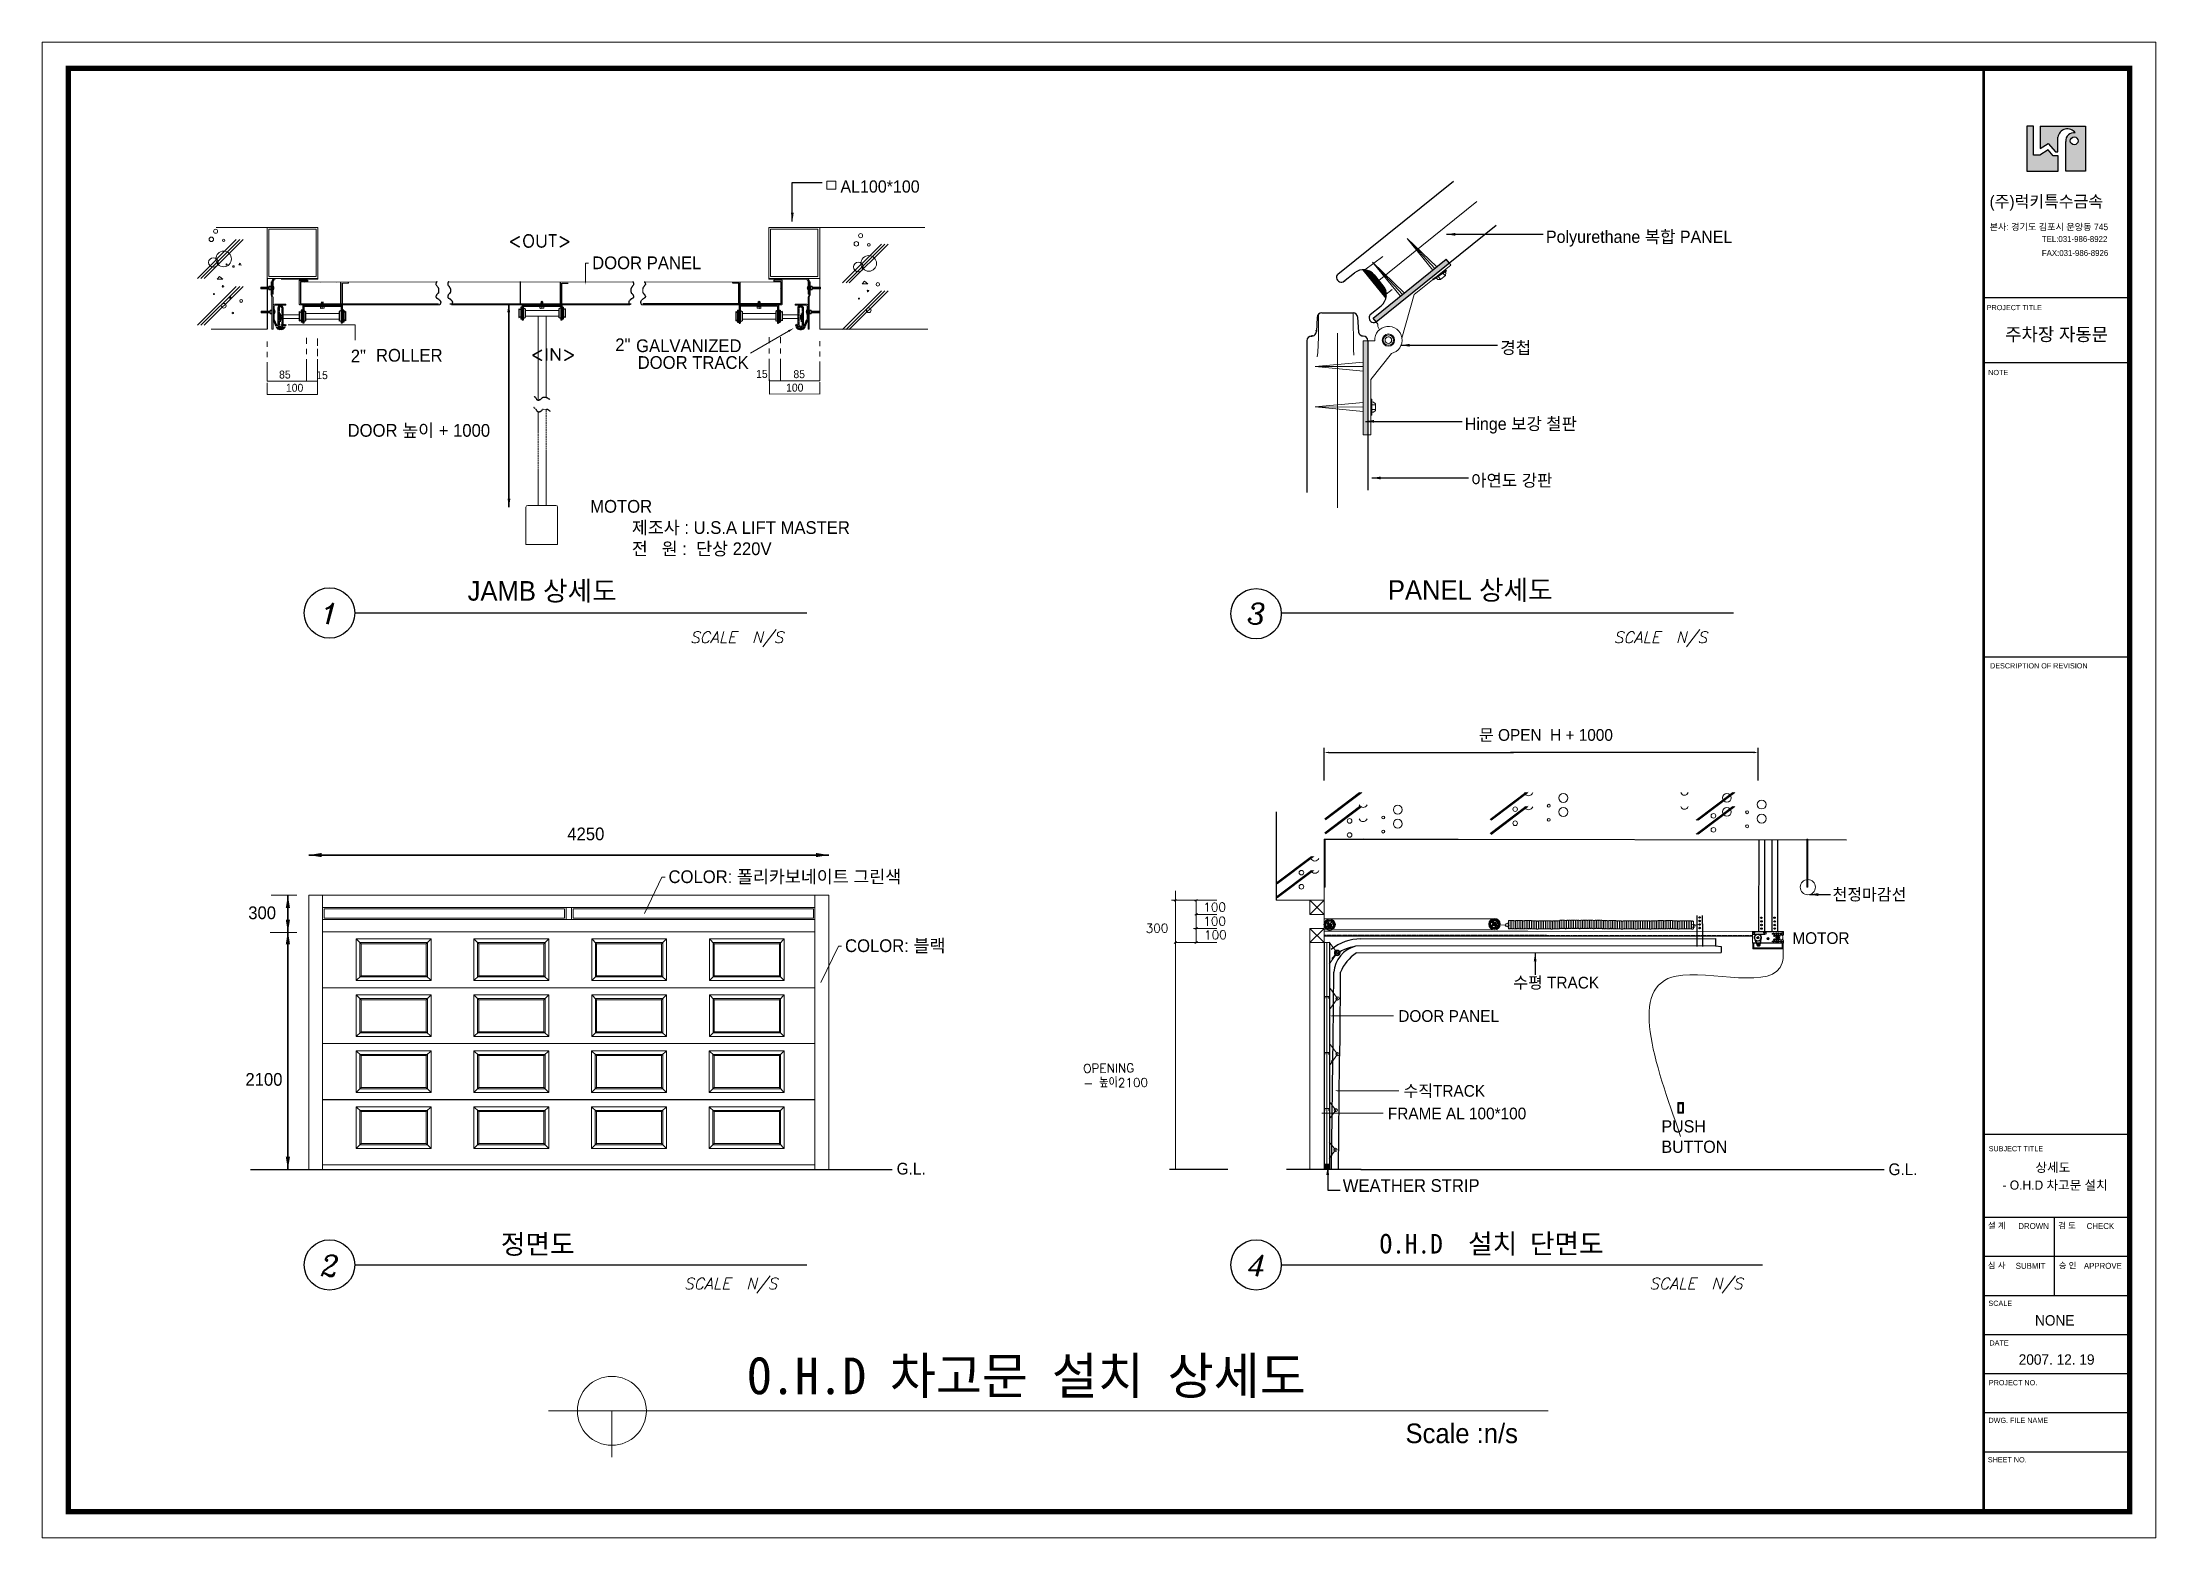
# Model space of a CAD drawing. Header units: millimetres. Extents: x 37414 to 54689, y 15261 to 27488.
import ezdxf
from ezdxf.enums import TextEntityAlignment as Align

# ---------------------------------------------------------------- set-up
doc = ezdxf.new("R2010")
doc.units = ezdxf.units.MM
for name, pattern in [('DASHED2', [9.525, 6.35, -3.175]), ('HIDDEN', [0.375, 0.25, -0.125]), ('HIDDEN2', [4.7625, 3.175, -1.5875])]:
    doc.linetypes.add(name, pattern=pattern)
doc.layers.get('0').update_dxf_attribs({"lineweight": 13})
for name, color, linetype in [('BORDER', 2, 'Continuous'), ('DIM', 7, 'Continuous'), ('DIMENSION', 1, 'Continuous'), ('FORM', 7, 'Continuous'), ('GREEN', 3, 'Continuous'), ('H', 2, 'HIDDEN'), ('HEAVY', 5, 'Continuous'), ('LIGHT', 1, 'Continuous'), ('LINE2', 5, 'Continuous'), ('MEDIUM', 2, 'Continuous'), ('TEXT', 1, 'Continuous')]:
    doc.layers.add(name, color=color, linetype=linetype)
for name, color, linetype, lineweight in [('벽', 7, 'Continuous', 13), ('치수', 7, 'Continuous', 13), ('해치', 7, 'Continuous', 13)]:
    doc.layers.add(name, color=color, linetype=linetype, lineweight=lineweight)
doc.styles.add('ITALICC', font='italicc', dxfattribs={"height": 138.122195})
doc.styles.add('JUHS', font='Gulim.ttf')
doc.styles.get("Standard").update_dxf_attribs({"font": 'Gulim.ttf'})
doc.styles.add('WHGTXT', font='romans', dxfattribs={"bigfont": 'whgtxt'})
doc.linetypes.add('BATTING', pattern='A,0.00254,-2.54,[134,ltypeshp.shx,S=2.54,R=0,X=-2.54,Y=0],-5.08,[134,ltypeshp.shx,S=2.54,R=180,X=2.54,Y=0],-2.54', length=10.16254)
doc.linetypes.add('ZIGZAG', pattern='A,0.00254,-5.08,[131,ltypeshp.shx,S=5.08,R=0,X=-5.08,Y=0],-10.16,[131,ltypeshp.shx,S=5.08,R=180,X=5.08,Y=0],-5.08', length=20.32254)
doc.dimstyles.new('ISO-25', dxfattribs={"dimtxt": 2.5, "dimasz": 2.5, "dimexe": 1.25, "dimexo": 0.625, "dimtad": 1, "dimtxsty": 'Standard', "dimcen": 2.5, "dimadec": 0, "dimazin": 0, "dimtfac": 1, "dimtmove": 0, "dimatfit": 3, "dimfxl": 0, "dimarcsym": 0})

msp = doc.modelspace()

# ---------------------------------------------------------------- texts
at = {"color": 7, "linetype": 'ByBlock'}
for s, height, p in [('(주)럭키특수금속', 96.1, (53331, 26139)), ('본사: 경기도 김포시 운양동 745', 53.37, (53331, 25952)), ('TEL:031-986-8922', 49.1, (53758, 25855)), ('FAX:031-986-8926', 49.1, (53758, 25741))]:
    msp.add_text(s, height=height, dxfattribs=at).set_placement(p)
at = {"char_height": 72, "attachment_point": 1, "rotation": 0.6931, "style": 'WHGTXT'}
for s, insert, width in [('100', (46904, 20452), 857.69), ('300', (46433, 20280), 188.37), ('100', (46904, 20337), 857.69), ('100', (46910, 20225), 857.69), ('OPENING\\P- 높이2100', (45922, 19134), 857.69)]:
    msp.add_mtext(s, dxfattribs=dict(at, insert=insert, width=width))
at = {"layer": 'BORDER', "color": 4}
for s, p in [(' JAMB 상세도', (40833, 22923)), ('PANEL 상세도', (48413, 22930))]:
    msp.add_text(s, height=160, dxfattribs=at).set_placement(p)
at = {"layer": 'BORDER', "color": 4, "style": 'ITALICC'}
for s, height, p in [('1', 172, (39688, 22730)), ('3', 172, (47262, 22730)), ('SCALE  N/S', 93.3, (42708, 22577)), ('SCALE  N/S', 93.3, (50258, 22577)), ('2', 172, (39688, 17400)), ('4', 172, (47262, 17400)), ('SCALE  N/S', 93.3, (42659, 17293)), ('SCALE  N/S', 93.3, (50549, 17293))]:
    msp.add_text(s, height=height, dxfattribs=at).set_placement(p)
at = {"layer": 'BORDER', "color": 4, "insert": (48345, 17745), "char_height": 160, "width": 3690.8, "attachment_point": 1}
msp.add_mtext('{\\fDotumChe|b0|i0|c129|p49;O.H.D  설치 단면도}', dxfattribs=at)
at = {"layer": 'FORM', "style": 'JUHS'}
for s, height, p in [('PROJECT TITLE', 42.6, (53308, 25298)), ('NOTE', 42.6, (53320, 24767)), ('DESCRIPTION OF REVISION', 42.6, (53335, 22369)), ('SUBJECT TITLE', 42.6, (53324, 18421)), ('설 계', 49, (53317, 17789)), ('DROWN', 49, (53566, 17785)), ('검 토', 49, (53892, 17789)), ('CHECK', 49, (54125, 17785)), ('심 사', 49, (53317, 17463)), ('SUBMIT', 49, (53545, 17460)), ('승 인', 49, (53897, 17463)), ('APPROVE', 49, (54102, 17460)), ('SCALE', 42.6, (53322, 17157)), ('DATE', 42.6, (53330, 16833)), ('PROJECT NO.', 42.6, (53325, 16508)), ('DWG. FILE NAME', 42.6, (53322, 16200)), ('SHEET NO.', 42.6, (53317, 15878))]:
    msp.add_text(s, height=height, dxfattribs=at).set_placement(p)
at = {"layer": 'TEXT', "color": 4, "style": 'JUHS'}
for s, height, p in [('주차장 자동문', 106.5, (53879, 25047)), ('상세도', 75.2, (53848, 18252)), ('- O.H.D 차고문 설치', 75.16, (53866, 18107)), ('NONE ', 85.2, (53879, 16996)), ('2007. 12. 19', 85.2, (53879, 16676))]:
    msp.add_text(s, height=height, dxfattribs=at).set_placement(p, align=Align.CENTER)
at = {"layer": '벽', "lineweight": 9}
for s, p in [('천정마감선', (52048, 20473)), ('MOTOR', (51719, 20116)), ('수평 TRACK', (49438, 19752)), ('DOOR PANEL', (48498, 19479)), ('수직TRACK', (48541, 18867)), ('FRAME AL 100*100', (48413, 18682))]:
    msp.add_text(s, height=96, dxfattribs=at).set_placement(p)
at = {"layer": '벽', "lineweight": 9, "insert": (49158, 21873), "char_height": 96, "width": 3254.4, "attachment_point": 1}
msp.add_mtext('문 OPEN  H + 1000', dxfattribs=at)
at = {"layer": '벽', "color": 4, "lineweight": 9, "insert": (48557, 16195), "char_height": 160, "width": 1722.28, "attachment_point": 1}
msp.add_mtext('Scale :n/s', dxfattribs=at)
at = {"layer": '치수', "color": 0, "lineweight": 9}
for s, p in [('DOOR PANEL', (41909, 25685)), ('COLOR: 폴리카보네이트 그린색', (42533, 20666)), ('COLOR: 블랙', (43976, 20102))]:
    msp.add_text(s, height=104, dxfattribs=at).set_placement(p, align=Align.MIDDLE_LEFT)
for s, p in [('2"', (42098, 24963)), ('WEATHER STRIP', (48044, 18089))]:
    msp.add_text(s, height=104, dxfattribs=at).set_placement(p)
for s, p in [('GALVANIZED', (43130, 25007)), ('DOOR TRACK', (43188, 24870))]:
    msp.add_text(s, height=104, dxfattribs=at).set_placement(p, align=Align.MIDDLE_RIGHT)
at = {"layer": '치수', "lineweight": 9}
for s, p in [('2"', (39936, 24871)), ('ROLLER', (40142, 24877))]:
    msp.add_text(s, height=104, dxfattribs=at).set_placement(p)
at = {"layer": '치수', "lineweight": 13}
for s, p in [('85', (39350, 24739)), ('15', (39654, 24734)), ('15', (43249, 24744)), ('85', (43554, 24742)), ('100', (39406, 24631)), ('100', (43494, 24632))]:
    msp.add_text(s, height=65, dxfattribs=at).set_placement(p)
at = {"layer": '치수', "lineweight": 5, "attachment_point": 1}
for s, insert, char_height, width in [(' AL100*100', (43902, 26359), 100, 1455.66), ('G.L.', (44398, 18327), 96, 196.8), ('G.L.', (52505, 18322), 96, 196.8)]:
    msp.add_mtext(s, dxfattribs=dict(at, insert=insert, char_height=char_height, width=width))
at = {"layer": '치수', "lineweight": 9, "attachment_point": 1}
for s, insert, char_height, width in [('Polyurethane 복합 PANEL', (49705, 25948), 100, 2073.79), ('경첩', (49332, 25041), 100, 2073.79), ('DOOR 높이 + 1000', (39910, 24367), 104, 1575.7), ('Hinge 보강 철판', (49042, 24419), 100, 2073.79), ('아연도 강판', (49094, 23956), 100, 2073.79), ('4250', (41706, 21068), 104, 1575.7), ('300', (39098, 20423), 104, 520.47), ('2100', (39075, 19061), 104, 531.24), ('PUSH BUTTON', (50649, 18675), 100, 559)]:
    msp.add_mtext(s, dxfattribs=dict(at, insert=insert, char_height=char_height, width=width))
at = {"layer": '치수', "color": 0, "lineweight": 9, "insert": (41893, 23746), "char_height": 104, "width": 2497.06, "attachment_point": 1}
msp.add_mtext('MOTOR\\P         제조사 : U.S.A LIFT MASTER\\P         전   원 :  단상 220V       ', dxfattribs=at)
at = {"layer": '치수', "color": 4, "lineweight": 5, "insert": (41163, 17742), "char_height": 160, "width": 1378.78, "attachment_point": 1}
msp.add_mtext('정면도', dxfattribs=at)
at = {"layer": '치수', "color": 4, "lineweight": 40, "insert": (43179, 16735), "char_height": 300, "width": 6920.25, "attachment_point": 1}
msp.add_mtext('{\\fDotumChe|b0|i0|c129|p49;O.H.D 차고문 설치 상세도 }', dxfattribs=at)

# ---------------------------------------------------------------- hatches: boundary and pattern name
at = {"layer": 'DIM'}
h = msp.add_hatch(color=1, dxfattribs=at)
h.paths.add_polyline_path([(53744, 26803), (53744, 26619), (53810, 26660), (53870, 26592), (53890, 26592), (53890, 26711, -0.675771), (54032, 26748, 0.502535), (53954, 26676), (53954, 26435), (54115, 26435), (54115, 26803)])
h.paths.add_polyline_path([(54055, 26682, -1), (53991, 26682, -1)], flags=16)
h.paths.add_polyline_path([(53892, 26435), (53892, 26561), (53852, 26561), (53810, 26608), (53743, 26566), (53690, 26566), (53690, 26802), (53636, 26802), (53636, 26435)])
at = {"layer": '치수', "lineweight": 9}
h = msp.add_hatch(color=178, dxfattribs=at)
h.set_gradient(color1=(0, 0, 36), one_color=1, tint=1)
h.paths.add_polyline_path([(48914, 25684), (48890, 25714), (48292, 25232), (48316, 25202)])
h = msp.add_hatch(color=178, dxfattribs=at)
h.set_gradient(color1=(0, 0, 36), one_color=1, tint=1)
h.paths.add_polyline_path([(48212, 24280), (48250, 24280), (48250, 25048), (48212, 25048)])
h = msp.add_hatch(color=256, dxfattribs=at)
h.paths.add_polyline_path([(47899, 18292, 1), (47931, 18292, 1)], flags=0)
h.paths.add_polyline_path([(47924, 18311), (47906, 18311, 0.291271), (47894, 18292, 1), (47936, 18292, 0.291259)])
h.paths.add_polyline_path([(47931, 18292, -1), (47899, 18292, -1)], flags=16)

# ---------------------------------------------------------------- linework, layer by layer
at = {"color": 251}
for p, q in [((37414, 27488), (54689, 27488)), ((37414, 27488), (37414, 15261)), ((54689, 27488), (54689, 15261)), ((37414, 15261), (54689, 15261)), ((37414, 15261), (54689, 15261))]:
    msp.add_line(p, q, dxfattribs=at)
for p, q in [((38837, 25974), (39252, 25974)), ((43769, 25974), (44628, 25974)), ((39252, 25875), (39252, 25142)), ((39514, 25544), (39514, 25347)), ((39867, 25518), (39917, 25518)), ((43461, 25544), (43461, 25347)), ((40663, 25341), (39520, 25341)), ((42217, 25341), (40759, 25341)), ((42313, 25341), (43456, 25341)), ((39209, 25142), (38795, 25142)), ((39252, 25142), (38849, 25142)), ((43769, 25142), (44654, 25142)), ((49558, 20220), (47891, 20220)), ((51392, 20218), (49547, 20220)), ((51392, 20123), (51392, 20218)), ((51392, 20218), (51647, 20218)), ((51647, 20218), (51647, 20191)), ((49558, 20181), (47891, 20181)), ((51392, 20180), (49547, 20181)), ((51396, 20076), (51396, 20123)), ((51396, 20076), (51643, 20076)), ((51403, 20123), (51403, 20076)), ((51585, 20172), (51585, 20164)), ((51585, 20172), (51616, 20172)), ((51585, 20164), (51616, 20164)), ((51616, 20187), (51643, 20187)), ((51616, 20187), (51616, 20172)), ((51616, 20164), (51616, 20149)), ((51616, 20149), (51643, 20149)), ((51643, 20187), (51647, 20191)), ((51647, 20145), (51643, 20149)), ((51643, 20123), (51643, 20076)), ((51647, 20145), (51647, 20123))]:
    msp.add_line(p, q)
at = {"color": 5}
for p, q in [((38684, 25558), (39000, 25875)), ((38711, 25558), (39028, 25875)), ((38739, 25558), (39056, 25875)), ((43956, 25522), (44273, 25838)), ((43984, 25522), (44300, 25838)), ((44011, 25522), (44328, 25838)), ((38684, 25175), (39000, 25492)), ((38711, 25175), (39028, 25492)), ((38739, 25175), (39056, 25492)), ((39201, 25486), (39201, 25471)), ((39207, 25486), (39201, 25486)), ((39207, 25471), (39201, 25471)), ((39204, 25486), (39206, 25471)), ((39213, 25486), (39207, 25486)), ((39213, 25471), (39207, 25471)), ((39209, 25486), (39210, 25471)), ((39213, 25486), (39214, 25471)), ((39219, 25486), (39213, 25486)), ((39219, 25471), (39213, 25471)), ((39217, 25486), (39218, 25471)), ((39225, 25486), (39219, 25486)), ((39225, 25471), (39219, 25471)), ((39221, 25486), (39222, 25471)), ((39231, 25486), (39225, 25486)), ((39231, 25471), (39225, 25471)), ((39226, 25486), (39227, 25471)), ((39230, 25486), (39231, 25471)), ((39237, 25486), (39231, 25486)), ((39237, 25471), (39231, 25471)), ((39234, 25486), (39235, 25471)), ((39243, 25486), (39237, 25486)), ((39243, 25471), (39237, 25471)), ((39238, 25486), (39239, 25471)), ((39242, 25486), (39243, 25471)), ((39249, 25486), (39243, 25486)), ((39249, 25471), (39243, 25471)), ((39247, 25486), (39248, 25471)), ((39255, 25486), (39249, 25486)), ((39255, 25471), (39249, 25471)), ((39251, 25486), (39252, 25471)), ((39255, 25486), (39256, 25471)), ((39261, 25486), (39255, 25486)), ((39261, 25471), (39255, 25471)), ((39259, 25486), (39260, 25471)), ((39267, 25486), (39261, 25486)), ((39267, 25471), (39261, 25471)), ((39264, 25486), (39265, 25471)), ((39283, 25494), (39267, 25494)), ((39267, 25494), (39267, 25463)), ((39267, 25494), (39269, 25488)), ((39268, 25469), (39267, 25463)), ((39283, 25463), (39267, 25463)), ((39269, 25488), (39268, 25479)), ((39268, 25478), (39268, 25469)), ((39268, 25469), (39283, 25469)), ((39269, 25488), (39283, 25488)), ((39283, 25495), (39283, 25462)), ((39283, 25495), (39283, 25462)), ((39283, 25495), (39283, 25495)), ((39283, 25462), (39283, 25462)), ((39284, 25530), (39284, 25424)), ((39292, 25530), (39284, 25530)), ((39284, 25424), (39292, 25403)), ((39292, 25530), (39292, 25424)), ((39301, 25403), (39292, 25424)), ((39292, 25403), (39292, 25142)), ((39293, 25529), (39293, 25428)), ((39293, 25428), (39301, 25428)), ((39301, 25529), (39301, 25428)), ((39302, 25493), (39301, 25493)), ((39302, 25464), (39301, 25464)), ((39301, 25403), (39301, 25142)), ((39302, 25493), (39302, 25465)), ((39618, 25558), (39317, 25558)), ((39367, 25550), (39668, 25550)), ((39668, 25558), (39668, 25550)), ((42322, 25471), (42324, 25444)), ((43353, 25558), (43353, 25550)), ((43357, 25550), (43353, 25550)), ((43357, 25558), (43659, 25558)), ((43658, 25550), (43357, 25550)), ((43674, 25493), (43674, 25465)), ((43674, 25493), (43675, 25493)), ((43674, 25464), (43675, 25464)), ((43675, 25529), (43675, 25428)), ((43683, 25428), (43675, 25428)), ((43675, 25403), (43683, 25424)), ((43675, 25403), (43675, 25142)), ((43683, 25530), (43692, 25530)), ((43683, 25530), (43683, 25424)), ((43683, 25529), (43683, 25428)), ((43692, 25424), (43683, 25403)), ((43683, 25403), (43683, 25142)), ((43692, 25530), (43692, 25424)), ((43692, 25495), (43692, 25462)), ((43693, 25495), (43692, 25495)), ((43693, 25462), (43692, 25462)), ((43693, 25495), (43693, 25462)), ((43693, 25494), (43708, 25494)), ((43707, 25488), (43693, 25488)), ((43707, 25469), (43693, 25469)), ((43693, 25463), (43708, 25463)), ((43708, 25494), (43707, 25488)), ((43707, 25488), (43708, 25479)), ((43708, 25478), (43707, 25469)), ((43707, 25469), (43708, 25463)), ((43708, 25494), (43708, 25463)), ((43708, 25486), (43714, 25486)), ((43708, 25471), (43714, 25471)), ((43712, 25486), (43711, 25471)), ((43714, 25486), (43720, 25486)), ((43714, 25471), (43720, 25471)), ((43716, 25486), (43715, 25471)), ((43721, 25486), (43720, 25471)), ((43720, 25486), (43727, 25486)), ((43720, 25471), (43727, 25471)), ((43725, 25486), (43724, 25471)), ((43727, 25486), (43733, 25486)), ((43727, 25471), (43733, 25471)), ((43729, 25486), (43728, 25471)), ((43733, 25486), (43732, 25471)), ((43733, 25486), (43739, 25486)), ((43733, 25471), (43739, 25471)), ((43738, 25486), (43737, 25471)), ((43739, 25486), (43745, 25486)), ((43739, 25471), (43745, 25471)), ((43742, 25486), (43741, 25471)), ((43745, 25486), (43751, 25486)), ((43746, 25486), (43745, 25471)), ((43745, 25471), (43751, 25471)), ((43750, 25486), (43749, 25471)), ((43751, 25486), (43757, 25486)), ((43751, 25471), (43757, 25471)), ((43754, 25486), (43753, 25471)), ((43757, 25486), (43763, 25486)), ((43757, 25471), (43763, 25471)), ((43759, 25486), (43758, 25471)), ((43763, 25486), (43762, 25471)), ((43763, 25486), (43769, 25486)), ((43763, 25471), (43769, 25471)), ((43767, 25486), (43766, 25471)), ((43769, 25486), (43775, 25486)), ((43769, 25471), (43775, 25471)), ((43771, 25486), (43770, 25471)), ((43775, 25486), (43775, 25471)), ((43956, 25139), (44273, 25455)), ((43984, 25139), (44300, 25455)), ((44011, 25139), (44328, 25455)), ((39209, 25291), (39203, 25291)), ((39203, 25276), (39203, 25291)), ((39209, 25276), (39203, 25276)), ((39207, 25291), (39208, 25276)), ((39215, 25291), (39209, 25291)), ((39209, 25291), (39209, 25276)), ((39215, 25276), (39209, 25276)), ((39213, 25291), (39214, 25276)), ((39221, 25291), (39215, 25291)), ((39221, 25276), (39215, 25276)), ((39217, 25291), (39218, 25276)), ((39227, 25291), (39221, 25291)), ((39221, 25291), (39222, 25276)), ((39227, 25276), (39221, 25276)), ((39226, 25291), (39227, 25276)), ((39233, 25291), (39227, 25291)), ((39233, 25276), (39227, 25276)), ((39230, 25291), (39231, 25276)), ((39240, 25291), (39233, 25291)), ((39240, 25276), (39233, 25276)), ((39234, 25291), (39235, 25276)), ((39238, 25291), (39239, 25276)), ((39246, 25291), (39240, 25291)), ((39246, 25276), (39240, 25276)), ((39242, 25291), (39243, 25276)), ((39252, 25291), (39246, 25291)), ((39252, 25276), (39246, 25276)), ((39247, 25291), (39248, 25276)), ((39251, 25291), (39252, 25276)), ((39258, 25291), (39252, 25291)), ((39258, 25276), (39252, 25276)), ((39255, 25291), (39256, 25276)), ((39264, 25291), (39258, 25291)), ((39264, 25276), (39258, 25276)), ((39259, 25291), (39260, 25276)), ((39270, 25291), (39264, 25291)), ((39264, 25291), (39265, 25276)), ((39270, 25276), (39264, 25276)), ((39268, 25291), (39269, 25276)), ((39276, 25291), (39270, 25291)), ((39276, 25276), (39270, 25276)), ((39272, 25291), (39273, 25276)), ((39291, 25298), (39276, 25298)), ((39276, 25298), (39277, 25292)), ((39276, 25298), (39276, 25268)), ((39277, 25292), (39276, 25284)), ((39276, 25282), (39277, 25273)), ((39277, 25273), (39276, 25268)), ((39291, 25268), (39276, 25268)), ((39277, 25292), (39291, 25292)), ((39277, 25273), (39291, 25273)), ((39291, 25299), (39291, 25266)), ((39291, 25299), (39292, 25299)), ((39291, 25266), (39292, 25266)), ((39292, 25299), (39292, 25266)), ((39301, 25331), (39301, 25224)), ((39310, 25331), (39310, 25224)), ((39311, 25304), (39310, 25304)), ((39311, 25262), (39310, 25262)), ((39311, 25304), (39311, 25262)), ((39318, 25348), (39406, 25348)), ((39318, 25340), (39406, 25340)), ((39383, 25261), (39514, 25261)), ((39383, 25231), (39514, 25231)), ((39406, 25348), (39406, 25340)), ((39685, 25330), (39721, 25330)), ((39685, 25328), (39685, 25330)), ((39685, 25328), (39703, 25327)), ((39688, 25328), (39688, 25314)), ((39688, 25315), (39689, 25314)), ((39689, 25313), (39717, 25313)), ((39691, 25313), (39700, 25313)), ((39703, 25315), (39702, 25314)), ((39703, 25315), (39703, 25330)), ((39703, 25327), (39721, 25328)), ((39703, 25315), (39704, 25314)), ((39706, 25313), (39715, 25313)), ((39718, 25315), (39717, 25314)), ((39718, 25328), (39718, 25314)), ((39721, 25328), (39721, 25330)), ((41480, 25330), (41515, 25330)), ((41480, 25328), (41480, 25330)), ((41480, 25328), (41497, 25327)), ((41482, 25328), (41482, 25314)), ((41483, 25315), (41484, 25314)), ((41483, 25313), (41512, 25313)), ((41486, 25313), (41495, 25313)), ((41498, 25315), (41496, 25314)), ((41497, 25327), (41515, 25328)), ((41498, 25315), (41498, 25330)), ((41498, 25315), (41499, 25314)), ((41501, 25313), (41510, 25313)), ((41513, 25315), (41512, 25314)), ((41513, 25328), (41513, 25314)), ((41515, 25328), (41515, 25330)), ((43291, 25330), (43255, 25330)), ((43255, 25328), (43255, 25330)), ((43273, 25327), (43255, 25328)), ((43258, 25328), (43258, 25314)), ((43258, 25315), (43259, 25314)), ((43287, 25313), (43258, 25313)), ((43270, 25313), (43261, 25313)), ((43273, 25315), (43272, 25314)), ((43273, 25315), (43273, 25330)), ((43291, 25328), (43273, 25327)), ((43273, 25315), (43274, 25314)), ((43285, 25313), (43276, 25313)), ((43288, 25315), (43287, 25314)), ((43288, 25328), (43288, 25314)), ((43291, 25328), (43291, 25330)), ((43592, 25261), (43461, 25261)), ((43592, 25231), (43461, 25231)), ((43658, 25348), (43569, 25348)), ((43569, 25348), (43569, 25340)), ((43658, 25340), (43569, 25340)), ((43665, 25304), (43666, 25304)), ((43665, 25304), (43665, 25262)), ((43665, 25262), (43666, 25262)), ((43666, 25331), (43666, 25224)), ((43674, 25331), (43674, 25224)), ((43684, 25299), (43684, 25266)), ((43685, 25299), (43684, 25299)), ((43685, 25266), (43684, 25266)), ((43685, 25299), (43685, 25266)), ((43685, 25298), (43700, 25298)), ((43699, 25292), (43685, 25292)), ((43699, 25273), (43685, 25273)), ((43685, 25268), (43700, 25268)), ((43700, 25298), (43699, 25292)), ((43699, 25292), (43700, 25284)), ((43700, 25282), (43699, 25273)), ((43699, 25273), (43700, 25268)), ((43700, 25298), (43700, 25268)), ((43700, 25291), (43706, 25291)), ((43700, 25276), (43706, 25276)), ((43704, 25291), (43703, 25276)), ((43706, 25291), (43712, 25291)), ((43706, 25276), (43712, 25276)), ((43708, 25291), (43707, 25276)), ((43712, 25291), (43711, 25276)), ((43712, 25291), (43718, 25291)), ((43712, 25276), (43718, 25276)), ((43717, 25291), (43715, 25276)), ((43718, 25291), (43724, 25291)), ((43718, 25276), (43724, 25276)), ((43721, 25291), (43720, 25276)), ((43724, 25291), (43730, 25291)), ((43725, 25291), (43724, 25276)), ((43724, 25276), (43730, 25276)), ((43729, 25291), (43728, 25276)), ((43730, 25291), (43736, 25291)), ((43730, 25276), (43736, 25276)), ((43733, 25291), (43732, 25276)), ((43736, 25291), (43742, 25291)), ((43736, 25276), (43742, 25276)), ((43738, 25291), (43737, 25276)), ((43742, 25291), (43741, 25276)), ((43742, 25291), (43748, 25291)), ((43742, 25276), (43748, 25276)), ((43746, 25291), (43745, 25276)), ((43748, 25291), (43754, 25291)), ((43748, 25276), (43754, 25276)), ((43750, 25291), (43749, 25276)), ((43754, 25291), (43753, 25276)), ((43754, 25291), (43760, 25291)), ((43754, 25276), (43760, 25276)), ((43759, 25291), (43758, 25276)), ((43760, 25291), (43767, 25291)), ((43760, 25276), (43767, 25276)), ((43763, 25291), (43762, 25276)), ((43767, 25291), (43767, 25276)), ((39292, 25142), (39301, 25142)), ((43683, 25142), (43675, 25142)), ((41535, 24488), (41508, 24486))]:
    msp.add_line(p, q, dxfattribs=at)
at = {"color": 1}
for p, q in [((41855, 25682), (41880, 25682)), ((41855, 25532), (41855, 25682)), ((39514, 25286), (39514, 25231)), ((43461, 25286), (43461, 25231)), ((42336, 20366), (42479, 20663)), ((42479, 20663), (42505, 20663)), ((43779, 19802), (43922, 20099)), ((43922, 20099), (43948, 20099)), ((51408, 20171), (51408, 20170)), ((51408, 20171), (51409, 20171)), ((51408, 20170), (51409, 20170)), ((51408, 20163), (51408, 20162)), ((51408, 20163), (51409, 20163)), ((51408, 20162), (51409, 20162)), ((51409, 20179), (51409, 20178)), ((51409, 20179), (51411, 20179)), ((51409, 20178), (51410, 20177)), ((51410, 20155), (51411, 20156)), ((51410, 20155), (51411, 20154)), ((51411, 20154), (51412, 20155)), ((51413, 20186), (51413, 20185)), ((51413, 20186), (51415, 20186)), ((51413, 20185), (51414, 20184)), ((51417, 20148), (51419, 20149)), ((51419, 20192), (51420, 20191)), ((51419, 20192), (51419, 20191)), ((51419, 20191), (51419, 20190)), ((51421, 20143), (51422, 20146)), ((51421, 20143), (51422, 20143)), ((51422, 20143), (51425, 20145)), ((51426, 20195), (51426, 20194)), ((51426, 20195), (51426, 20195)), ((51426, 20195), (51427, 20195)), ((51429, 20140), (51428, 20143)), ((51429, 20139), (51431, 20141)), ((51429, 20140), (51429, 20139)), ((51430, 20106), (51431, 20107)), ((51430, 20106), (51432, 20106)), ((51431, 20115), (51433, 20115)), ((51434, 20197), (51433, 20196)), ((51434, 20197), (51434, 20197)), ((51434, 20197), (51435, 20196)), ((51434, 20122), (51437, 20120)), ((51434, 20121), (51435, 20118)), ((51436, 20138), (51435, 20141)), ((51435, 20099), (51435, 20101)), ((51436, 20138), (51437, 20141)), ((51436, 20138), (51436, 20138)), ((51436, 20099), (51436, 20100)), ((51442, 20125), (51440, 20121)), ((51442, 20197), (51441, 20196)), ((51443, 20139), (51441, 20141)), ((51442, 20197), (51442, 20197)), ((51442, 20197), (51443, 20196)), ((51442, 20139), (51443, 20139)), ((51442, 20125), (51444, 20122)), ((51443, 20139), (51444, 20142)), ((51443, 20098), (51443, 20099)), ((51444, 20098), (51444, 20099)), ((51450, 20123), (51447, 20121)), ((51450, 20142), (51448, 20144)), ((51450, 20195), (51449, 20194)), ((51450, 20194), (51450, 20195)), ((51450, 20194), (51450, 20193)), ((51451, 20142), (51450, 20145)), ((51450, 20142), (51451, 20142)), ((51450, 20123), (51450, 20119)), ((51451, 20100), (51450, 20101)), ((51452, 20100), (51451, 20102)), ((51454, 20116), (51452, 20116)), ((51457, 20146), (51454, 20148)), ((51456, 20108), (51454, 20109)), ((51456, 20190), (51455, 20190)), ((51456, 20107), (51455, 20107)), ((51457, 20190), (51456, 20190)), ((51457, 20190), (51456, 20189)), ((51457, 20147), (51456, 20149)), ((51457, 20146), (51457, 20147)), ((51458, 20152), (51460, 20152)), ((51462, 20184), (51461, 20184)), ((51462, 20183), (51461, 20182)), ((51462, 20183), (51462, 20184)), ((51465, 20176), (51464, 20177)), ((51465, 20176), (51464, 20175)), ((51465, 20160), (51464, 20160)), ((51465, 20176), (51465, 20176)), ((51466, 20168), (51465, 20169)), ((51466, 20168), (51465, 20167)), ((51465, 20160), (51465, 20161)), ((51465, 20160), (51465, 20160)), ((51466, 20168), (51466, 20168))]:
    msp.add_line(p, q, dxfattribs=at)
at = {"lineweight": 13}
for p, q in [((43753, 25574), (43368, 25574)), ((43769, 25558), (43353, 25558))]:
    msp.add_line(p, q, dxfattribs=at)
at = {"color": 3}
for p, q in [((39532, 25528), (39532, 25528)), ((39555, 25523), (39555, 25523)), ((39640, 25528), (39640, 25528)), ((39686, 25523), (39686, 25523)), ((39817, 25523), (39817, 25523)), ((40029, 25528), (40029, 25528)), ((40136, 25528), (40136, 25528)), ((40637, 25419), (40637, 25419)), ((40652, 25473), (40652, 25473)), ((40734, 25525), (40734, 25525)), ((40750, 25466), (40750, 25466)), ((42322, 25477), (42322, 25477)), ((42343, 25527), (42343, 25527)), ((43446, 25475), (43446, 25475)), ((40753, 25385), (40753, 25385)), ((43264, 25359), (43264, 25359)), ((41540, 24488), (41540, 24488)), ((51392, 20216), (51647, 20216)), ((51423, 20125), (51392, 20125)), ((51423, 20123), (51392, 20123)), ((51395, 20123), (51395, 20084)), ((51403, 20076), (51395, 20084)), ((51396, 20076), (51404, 20084)), ((51404, 20084), (51404, 20123)), ((51404, 20084), (51635, 20084)), ((51455, 20125), (51428, 20125)), ((51441, 20123), (51428, 20123)), ((51455, 20123), (51443, 20123)), ((51647, 20123), (51457, 20123)), ((51647, 20125), (51458, 20125)), ((51553, 20199), (51553, 20200)), ((51553, 20137), (51553, 20136)), ((51562, 20201), (51555, 20201)), ((51562, 20197), (51555, 20197)), ((51562, 20139), (51555, 20139)), ((51562, 20135), (51555, 20135)), ((51575, 20201), (51570, 20201)), ((51575, 20197), (51570, 20197)), ((51575, 20139), (51570, 20139)), ((51575, 20135), (51570, 20135)), ((51577, 20199), (51577, 20200)), ((51577, 20137), (51577, 20136)), ((51616, 20199), (51616, 20200)), ((51616, 20137), (51616, 20136)), ((51624, 20201), (51617, 20201)), ((51624, 20197), (51617, 20197)), ((51624, 20139), (51617, 20139)), ((51624, 20135), (51617, 20135)), ((51637, 20201), (51632, 20201)), ((51637, 20197), (51632, 20197)), ((51637, 20139), (51632, 20139)), ((51637, 20135), (51632, 20135)), ((51635, 20123), (51635, 20084)), ((51643, 20076), (51635, 20084)), ((51639, 20199), (51639, 20200)), ((51639, 20137), (51639, 20136))]:
    msp.add_line(p, q, dxfattribs=at)
at = {"color": 2}
for p, q in [((39567, 25270), (39842, 25270)), ((39568, 25224), (39843, 25224)), ((41362, 25294), (41636, 25294)), ((41363, 25249), (41638, 25249)), ((43408, 25224), (43133, 25224)), ((43409, 25270), (43134, 25270))]:
    msp.add_line(p, q, dxfattribs=at)
at = {"color": 0, "lineweight": 25}
for p, q in [((47893, 20973), (48988, 20973)), ((48700, 20973), (52161, 20968))]:
    msp.add_line(p, q, dxfattribs=at)
at = {"lineweight": 20}
for p, q in [((39496, 20515), (39284, 20515)), ((39593, 20515), (43843, 20515)), ((39706, 20515), (39706, 18272)), ((39706, 20415), (43730, 20415)), ((43730, 20515), (43730, 18272)), ((43730, 20515), (43730, 18272)), ((43730, 20515), (43730, 18272)), ((43730, 20515), (43730, 18272)), ((43730, 20515), (43730, 18272)), ((43843, 20515), (43843, 18272)), ((39706, 20315), (43730, 20315)), ((39706, 20215), (43730, 20215)), ((43730, 19720), (43730, 20253)), ((39496, 20211), (39276, 20211))]:
    msp.add_line(p, q, dxfattribs=at)
at = {"color": 6}
for p, q in [((49300, 20322), (47891, 20321)), ((47891, 20236), (49307, 20231)), ((49284, 20272), (49387, 20271)), ((49398, 20247), (49398, 20305)), ((49398, 20244), (49398, 20303)), ((49413, 20247), (49413, 20305)), ((49413, 20244), (49413, 20303)), ((49427, 20247), (49427, 20305)), ((49427, 20244), (49427, 20303)), ((49427, 20249), (49427, 20302)), ((49442, 20242), (49442, 20300)), ((49442, 20242), (49442, 20300)), ((49456, 20244), (49456, 20303)), ((49456, 20244), (49456, 20303)), ((49470, 20247), (49470, 20305)), ((49470, 20247), (49470, 20305)), ((49470, 20244), (49470, 20303)), ((49470, 20244), (49470, 20303)), ((49485, 20247), (49485, 20305)), ((49485, 20247), (49485, 20305)), ((49485, 20244), (49485, 20303)), ((49485, 20244), (49485, 20303)), ((49499, 20247), (49499, 20305)), ((49499, 20247), (49499, 20305)), ((49499, 20244), (49499, 20303)), ((49499, 20244), (49499, 20303)), ((49499, 20249), (49499, 20302)), ((49514, 20247), (49514, 20305)), ((49514, 20244), (49514, 20303)), ((49514, 20249), (49514, 20302)), ((49514, 20242), (49514, 20300)), ((49514, 20242), (49514, 20300)), ((49528, 20244), (49528, 20303)), ((49528, 20244), (49528, 20303)), ((49542, 20247), (49542, 20305)), ((49542, 20244), (49542, 20303)), ((49557, 20247), (49557, 20305)), ((49557, 20244), (49557, 20303)), ((49571, 20247), (49571, 20305)), ((49571, 20244), (49571, 20303)), ((49586, 20247), (49586, 20305)), ((49586, 20244), (49586, 20303)), ((49586, 20244), (49586, 20303)), ((49586, 20249), (49586, 20302)), ((49586, 20242), (49586, 20300)), ((49600, 20244), (49600, 20303)), ((49600, 20242), (49600, 20300)), ((49614, 20244), (49614, 20303)), ((49614, 20242), (49614, 20300)), ((49614, 20247), (49614, 20300)), ((49629, 20240), (49629, 20298)), ((49629, 20240), (49629, 20298)), ((49643, 20242), (49643, 20300)), ((49643, 20242), (49643, 20300)), ((49658, 20244), (49658, 20303)), ((49658, 20242), (49658, 20300)), ((49672, 20244), (49672, 20303)), ((49672, 20242), (49672, 20300)), ((49686, 20244), (49686, 20303)), ((49686, 20242), (49686, 20300)), ((49701, 20244), (49701, 20303)), ((49701, 20244), (49701, 20303)), ((49701, 20242), (49701, 20300)), ((49701, 20242), (49701, 20300)), ((49701, 20247), (49701, 20300)), ((49715, 20244), (49715, 20303)), ((49715, 20242), (49715, 20300)), ((49730, 20244), (49730, 20303)), ((49730, 20242), (49730, 20300)), ((49730, 20247), (49730, 20300)), ((49744, 20240), (49744, 20298)), ((49744, 20240), (49744, 20298)), ((49758, 20242), (49758, 20300)), ((49758, 20242), (49758, 20300)), ((49773, 20244), (49773, 20303)), ((49773, 20242), (49773, 20300)), ((49787, 20244), (49787, 20303)), ((49787, 20242), (49787, 20300)), ((49802, 20244), (49802, 20303)), ((49802, 20242), (49802, 20300)), ((49816, 20249), (49816, 20307)), ((49816, 20247), (49816, 20305)), ((49816, 20244), (49816, 20303)), ((49816, 20242), (49816, 20300)), ((49816, 20247), (49816, 20300)), ((49830, 20249), (49830, 20307)), ((49830, 20247), (49830, 20305)), ((49845, 20249), (49845, 20307)), ((49845, 20247), (49845, 20305)), ((49845, 20251), (49845, 20304)), ((49859, 20244), (49859, 20303)), ((49859, 20244), (49859, 20303)), ((49874, 20247), (49874, 20305)), ((49874, 20247), (49874, 20305)), ((49888, 20249), (49888, 20307)), ((49888, 20247), (49888, 20305)), ((49902, 20249), (49902, 20307)), ((49902, 20247), (49902, 20305)), ((49917, 20249), (49917, 20307)), ((49917, 20247), (49917, 20305)), ((49931, 20249), (49931, 20307)), ((49931, 20249), (49931, 20307)), ((49931, 20247), (49931, 20305)), ((49931, 20247), (49931, 20305)), ((49931, 20251), (49931, 20304)), ((49946, 20249), (49946, 20307)), ((49946, 20247), (49946, 20305)), ((49960, 20249), (49960, 20307)), ((49960, 20247), (49960, 20305)), ((49960, 20251), (49960, 20304)), ((49974, 20244), (49974, 20303)), ((49974, 20244), (49974, 20303)), ((49989, 20247), (49989, 20305)), ((49989, 20247), (49989, 20305)), ((50003, 20249), (50003, 20307)), ((50003, 20247), (50003, 20305)), ((50018, 20249), (50018, 20307)), ((50018, 20247), (50018, 20305)), ((50032, 20249), (50032, 20307)), ((50032, 20247), (50032, 20305)), ((50046, 20249), (50046, 20307)), ((50046, 20249), (50046, 20307)), ((50046, 20247), (50046, 20305)), ((50046, 20247), (50046, 20305)), ((50046, 20251), (50046, 20304)), ((50061, 20249), (50061, 20307)), ((50061, 20247), (50061, 20305)), ((50075, 20249), (50075, 20307)), ((50075, 20247), (50075, 20305)), ((50075, 20251), (50075, 20304)), ((50090, 20244), (50090, 20303)), ((50090, 20244), (50090, 20303)), ((50104, 20247), (50104, 20305)), ((50104, 20247), (50104, 20305)), ((50118, 20249), (50118, 20307)), ((50118, 20247), (50118, 20305)), ((50133, 20249), (50133, 20307)), ((50133, 20247), (50133, 20305)), ((50147, 20249), (50147, 20307)), ((50147, 20247), (50147, 20305)), ((50162, 20249), (50162, 20307)), ((50162, 20247), (50162, 20305)), ((50162, 20247), (50162, 20305)), ((50162, 20251), (50162, 20304)), ((50162, 20244), (50162, 20303)), ((50176, 20247), (50176, 20305)), ((50176, 20244), (50176, 20303)), ((50190, 20247), (50190, 20305)), ((50190, 20244), (50190, 20303)), ((50190, 20249), (50190, 20302)), ((50205, 20242), (50205, 20300)), ((50205, 20242), (50205, 20300)), ((50219, 20244), (50219, 20303)), ((50219, 20244), (50219, 20303)), ((50234, 20247), (50234, 20305)), ((50234, 20244), (50234, 20303)), ((50248, 20247), (50248, 20305)), ((50248, 20244), (50248, 20303)), ((50262, 20247), (50262, 20305)), ((50262, 20244), (50262, 20303)), ((50277, 20247), (50277, 20305)), ((50277, 20244), (50277, 20303)), ((50277, 20244), (50277, 20303)), ((50277, 20249), (50277, 20302)), ((50277, 20242), (50277, 20300)), ((50291, 20244), (50291, 20303)), ((50291, 20242), (50291, 20300)), ((50306, 20244), (50306, 20303)), ((50306, 20242), (50306, 20300)), ((50306, 20247), (50306, 20300)), ((50320, 20240), (50320, 20298)), ((50320, 20240), (50320, 20298)), ((50334, 20242), (50334, 20300)), ((50334, 20242), (50334, 20300)), ((50349, 20244), (50349, 20303)), ((50349, 20242), (50349, 20300)), ((50363, 20244), (50363, 20303)), ((50363, 20242), (50363, 20300)), ((50378, 20244), (50378, 20303)), ((50378, 20242), (50378, 20300)), ((50392, 20244), (50392, 20303)), ((50392, 20244), (50392, 20303)), ((50392, 20242), (50392, 20300)), ((50392, 20242), (50392, 20300)), ((50392, 20247), (50392, 20300)), ((50406, 20244), (50406, 20303)), ((50406, 20242), (50406, 20300)), ((50421, 20244), (50421, 20303)), ((50421, 20242), (50421, 20300)), ((50421, 20247), (50421, 20300)), ((50435, 20240), (50435, 20298)), ((50435, 20240), (50435, 20298)), ((50450, 20242), (50450, 20300)), ((50450, 20242), (50450, 20300)), ((50464, 20244), (50464, 20303)), ((50464, 20242), (50464, 20300)), ((50478, 20244), (50478, 20303)), ((50478, 20242), (50478, 20300)), ((50493, 20244), (50493, 20303)), ((50493, 20242), (50493, 20300)), ((50507, 20244), (50507, 20303)), ((50507, 20244), (50507, 20303)), ((50507, 20242), (50507, 20300)), ((50507, 20242), (50507, 20300)), ((50507, 20247), (50507, 20300)), ((50522, 20244), (50522, 20303)), ((50522, 20242), (50522, 20300)), ((50536, 20244), (50536, 20303)), ((50536, 20242), (50536, 20300)), ((50536, 20247), (50536, 20300)), ((50550, 20240), (50550, 20298)), ((50550, 20240), (50550, 20298)), ((50565, 20242), (50565, 20300)), ((50565, 20242), (50565, 20300)), ((50579, 20244), (50579, 20303)), ((50579, 20242), (50579, 20300)), ((50594, 20244), (50594, 20303)), ((50594, 20242), (50594, 20300)), ((50608, 20244), (50608, 20303)), ((50608, 20242), (50608, 20300)), ((50622, 20247), (50622, 20305)), ((50622, 20244), (50622, 20303)), ((50622, 20244), (50622, 20303)), ((50622, 20242), (50622, 20300)), ((50622, 20247), (50622, 20300)), ((50637, 20247), (50637, 20305)), ((50637, 20244), (50637, 20303)), ((50651, 20247), (50651, 20305)), ((50651, 20244), (50651, 20303)), ((50651, 20249), (50651, 20302)), ((50666, 20242), (50666, 20300)), ((50666, 20242), (50666, 20300)), ((50680, 20244), (50680, 20303)), ((50680, 20244), (50680, 20303)), ((50694, 20247), (50694, 20305)), ((50694, 20244), (50694, 20303)), ((50709, 20247), (50709, 20305)), ((50709, 20244), (50709, 20303)), ((50723, 20247), (50723, 20305)), ((50723, 20244), (50723, 20303)), ((50738, 20247), (50738, 20305)), ((50738, 20244), (50738, 20303)), ((50738, 20244), (50738, 20303)), ((50738, 20249), (50738, 20302)), ((50738, 20242), (50738, 20300)), ((50752, 20244), (50752, 20303)), ((50752, 20242), (50752, 20300)), ((50766, 20244), (50766, 20303)), ((50766, 20242), (50766, 20300)), ((50766, 20247), (50766, 20300)), ((50781, 20240), (50781, 20298)), ((50781, 20240), (50781, 20298)), ((50795, 20242), (50795, 20300)), ((50795, 20242), (50795, 20300)), ((50810, 20244), (50810, 20303)), ((50810, 20242), (50810, 20300)), ((50824, 20244), (50824, 20303)), ((50824, 20242), (50824, 20300)), ((50838, 20244), (50838, 20303)), ((50838, 20242), (50838, 20300)), ((50853, 20244), (50853, 20303)), ((50853, 20244), (50853, 20303)), ((50853, 20242), (50853, 20300)), ((50853, 20242), (50853, 20300)), ((50853, 20247), (50853, 20300)), ((50867, 20244), (50867, 20303)), ((50867, 20242), (50867, 20300)), ((50882, 20244), (50882, 20303)), ((50882, 20242), (50882, 20300)), ((50882, 20247), (50882, 20300)), ((50896, 20240), (50896, 20298)), ((50896, 20240), (50896, 20298)), ((50909, 20268), (50955, 20275)), ((50910, 20242), (50910, 20300)), ((50910, 20242), (50910, 20300))]:
    msp.add_line(p, q, dxfattribs=at)
at = {"lineweight": 30}
for p, q in [((39116, 18272), (44360, 18272)), ((48194, 18272), (47583, 18272)), ((48192, 18272), (52469, 18272))]:
    msp.add_line(p, q, dxfattribs=at)
at = {"color": 4, "lineweight": 20}
msp.add_line((39706, 18272), (43730, 18272), dxfattribs=at)
msp.add_line((39706, 18272), (43730, 18272), dxfattribs=at)
msp.add_lwpolyline([(38947, 25408), (38955, 25408), (38955, 25394), (38947, 25394)], close=True)
at = {"color": 3, "lineweight": 5, "const_width": 12.6}
for points in [[(41499, 24972), (41422, 24929)], [(41422, 24929), (41499, 24886)], [(41537, 24987), (41537, 24886)], [(41576, 24987), (41643, 24886)], [(41576, 24987), (41576, 24886)], [(41643, 24987), (41643, 24886)], [(41681, 24972), (41758, 24929)], [(41758, 24929), (41681, 24886)]]:
    msp.add_lwpolyline(points, dxfattribs=at)
at = {"color": 6}
for points in [[(49398, 20303, -0.159884), (49401, 20307, -0.159884), (49406, 20309, -0.135156), (49410, 20308, -0.135156), (49413, 20305)], [(49398, 20244, 0.159884), (49402, 20241, 0.159884), (49407, 20241, 0.135156), (49411, 20243, 0.135156), (49413, 20247)], [(49413, 20303, -0.159884), (49415, 20307, -0.159884), (49420, 20309, -0.135156), (49424, 20308, -0.135156), (49427, 20305)], [(49413, 20244, 0.159884), (49417, 20241, 0.159884), (49422, 20241, 0.135156), (49425, 20243, 0.135156), (49427, 20247)], [(49427, 20303, -0.159884), (49430, 20307, -0.159884), (49434, 20309, -0.135156), (49439, 20308, -0.135156), (49442, 20305)], [(49427, 20244, 0.159884), (49431, 20241, 0.159884), (49436, 20241, 0.135156), (49440, 20243, 0.135156), (49442, 20247)], [(49442, 20300, -0.159884), (49444, 20305, -0.159884), (49449, 20306, -0.135156), (49453, 20306, -0.135156), (49456, 20303)], [(49442, 20242, 0.159884), (49445, 20239, 0.159884), (49450, 20239, 0.135156), (49454, 20241, 0.135156), (49456, 20244)], [(49456, 20303, -0.159884), (49459, 20307, -0.159884), (49463, 20309, -0.135156), (49467, 20308, -0.135156), (49470, 20305)], [(49456, 20244, 0.159884), (49460, 20241, 0.159884), (49465, 20241, 0.135156), (49468, 20243, 0.135156), (49470, 20247)], [(49470, 20303, -0.159884), (49473, 20307, -0.159884), (49478, 20309, -0.135156), (49482, 20308, -0.135156), (49485, 20305)], [(49470, 20303, -0.159884), (49473, 20307, -0.159884), (49478, 20309, -0.135156), (49482, 20308, -0.135156), (49485, 20305)], [(49470, 20244, 0.159884), (49474, 20241, 0.159884), (49479, 20241, 0.135156), (49483, 20243, 0.135156), (49485, 20247)], [(49470, 20244, 0.159884), (49474, 20241, 0.159884), (49479, 20241, 0.135156), (49483, 20243, 0.135156), (49485, 20247)], [(49485, 20303, -0.159884), (49487, 20307, -0.159884), (49492, 20309, -0.135156), (49496, 20308, -0.135156), (49499, 20305)], [(49485, 20303, -0.159884), (49487, 20307, -0.159884), (49492, 20309, -0.135156), (49496, 20308, -0.135156), (49499, 20305)], [(49485, 20244, 0.159884), (49489, 20241, 0.159884), (49494, 20241, 0.135156), (49497, 20243, 0.135156), (49499, 20247)], [(49485, 20244, 0.159884), (49489, 20241, 0.159884), (49494, 20241, 0.135156), (49497, 20243, 0.135156), (49499, 20247)], [(49499, 20303, -0.159884), (49502, 20307, -0.159884), (49506, 20309, -0.135156), (49511, 20308, -0.135156), (49514, 20305)], [(49499, 20303, -0.159884), (49502, 20307, -0.159884), (49506, 20309, -0.135156), (49511, 20308, -0.135156), (49514, 20305)], [(49499, 20244, 0.159884), (49503, 20241, 0.159884), (49508, 20241, 0.135156), (49512, 20243, 0.135156), (49514, 20247)], [(49499, 20244, 0.159884), (49503, 20241, 0.159884), (49508, 20241, 0.135156), (49512, 20243, 0.135156), (49514, 20247)], [(49514, 20300, -0.159884), (49516, 20305, -0.159884), (49521, 20306, -0.135156), (49525, 20306, -0.135156), (49528, 20303)], [(49514, 20242, 0.159884), (49517, 20239, 0.159884), (49522, 20239, 0.135156), (49526, 20241, 0.135156), (49528, 20244)], [(49528, 20303, -0.159884), (49531, 20307, -0.159884), (49535, 20309, -0.135156), (49539, 20308, -0.135156), (49542, 20305)], [(49528, 20244, 0.159884), (49532, 20241, 0.159884), (49537, 20241, 0.135156), (49540, 20243, 0.135156), (49542, 20247)], [(49542, 20303, -0.159884), (49545, 20307, -0.159884), (49550, 20309, -0.135156), (49554, 20308, -0.135156), (49557, 20305)], [(49542, 20244, 0.159884), (49546, 20241, 0.159884), (49551, 20241, 0.135156), (49555, 20243, 0.135156), (49557, 20247)], [(49557, 20303, -0.159884), (49559, 20307, -0.159884), (49564, 20309, -0.135156), (49568, 20308, -0.135156), (49571, 20305)], [(49557, 20244, 0.159884), (49561, 20241, 0.159884), (49566, 20241, 0.135156), (49569, 20243, 0.135156), (49571, 20247)], [(49571, 20303, -0.159884), (49574, 20307, -0.159884), (49578, 20309, -0.135156), (49583, 20308, -0.135156), (49586, 20305)], [(49571, 20244, 0.159884), (49575, 20241, 0.159884), (49580, 20241, 0.135156), (49584, 20243, 0.135156), (49586, 20247)], [(49586, 20300, -0.159884), (49588, 20305, -0.159884), (49593, 20306, -0.135156), (49597, 20306, -0.135156), (49600, 20303)], [(49586, 20242, 0.159884), (49589, 20239, 0.159884), (49594, 20239, 0.135156), (49598, 20241, 0.135156), (49600, 20244)], [(49600, 20300, -0.159884), (49603, 20305, -0.159884), (49607, 20306, -0.135156), (49611, 20306, -0.135156), (49614, 20303)], [(49600, 20242, 0.159884), (49604, 20239, 0.159884), (49609, 20239, 0.135156), (49612, 20241, 0.135156), (49614, 20244)], [(49614, 20300, -0.159884), (49617, 20305, -0.159884), (49622, 20306, -0.135156), (49626, 20306, -0.135156), (49629, 20303)], [(49614, 20242, 0.159884), (49618, 20239, 0.159884), (49623, 20239, 0.135156), (49627, 20241, 0.135156), (49629, 20244)], [(49629, 20298, -0.159884), (49631, 20302, -0.159884), (49636, 20304, -0.135156), (49640, 20303, -0.135156), (49643, 20300)], [(49629, 20240, 0.159884), (49633, 20237, 0.159884), (49638, 20236, 0.135156), (49641, 20238, 0.135156), (49643, 20242)], [(49643, 20300, -0.159884), (49646, 20305, -0.159884), (49650, 20306, -0.135156), (49655, 20306, -0.135156), (49658, 20303)], [(49643, 20242, 0.159884), (49647, 20239, 0.159884), (49652, 20239, 0.135156), (49656, 20241, 0.135156), (49658, 20244)], [(49658, 20300, -0.159884), (49660, 20305, -0.159884), (49665, 20306, -0.135156), (49669, 20306, -0.135156), (49672, 20303)], [(49658, 20242, 0.159884), (49661, 20239, 0.159884), (49666, 20239, 0.135156), (49670, 20241, 0.135156), (49672, 20244)], [(49672, 20300, -0.159884), (49675, 20305, -0.159884), (49679, 20306, -0.135156), (49683, 20306, -0.135156), (49686, 20303)], [(49672, 20242, 0.159884), (49676, 20239, 0.159884), (49681, 20239, 0.135156), (49684, 20241, 0.135156), (49686, 20244)], [(49686, 20300, -0.159884), (49689, 20305, -0.159884), (49694, 20306, -0.135156), (49698, 20306, -0.135156), (49701, 20303)], [(49686, 20242, 0.159884), (49690, 20239, 0.159884), (49695, 20239, 0.135156), (49699, 20241, 0.135156), (49701, 20244)], [(49701, 20300, -0.159884), (49703, 20305, -0.159884), (49708, 20306, -0.135156), (49712, 20306, -0.135156), (49715, 20303)], [(49701, 20242, 0.159884), (49705, 20239, 0.159884), (49710, 20239, 0.135156), (49713, 20241, 0.135156), (49715, 20244)], [(49715, 20300, -0.159884), (49718, 20305, -0.159884), (49722, 20306, -0.135156), (49727, 20306, -0.135156), (49730, 20303)], [(49715, 20242, 0.159884), (49719, 20239, 0.159884), (49724, 20239, 0.135156), (49728, 20241, 0.135156), (49730, 20244)], [(49730, 20300, -0.159884), (49732, 20305, -0.159884), (49737, 20306, -0.135156), (49741, 20306, -0.135156), (49744, 20303)], [(49730, 20242, 0.159884), (49733, 20239, 0.159884), (49738, 20239, 0.135156), (49742, 20241, 0.135156), (49744, 20244)], [(49744, 20298, -0.159884), (49747, 20302, -0.159884), (49751, 20304, -0.135156), (49755, 20303, -0.135156), (49758, 20300)], [(49744, 20240, 0.159884), (49748, 20237, 0.159884), (49753, 20236, 0.135156), (49756, 20238, 0.135156), (49758, 20242)], [(49758, 20300, -0.159884), (49761, 20305, -0.159884), (49766, 20306, -0.135156), (49770, 20306, -0.135156), (49773, 20303)], [(49758, 20242, 0.159884), (49762, 20239, 0.159884), (49767, 20239, 0.135156), (49771, 20241, 0.135156), (49773, 20244)], [(49773, 20300, -0.159884), (49775, 20305, -0.159884), (49780, 20306, -0.135156), (49784, 20306, -0.135156), (49787, 20303)], [(49773, 20242, 0.159884), (49777, 20239, 0.159884), (49782, 20239, 0.135156), (49785, 20241, 0.135156), (49787, 20244)], [(49787, 20300, -0.159884), (49790, 20305, -0.159884), (49794, 20306, -0.135156), (49799, 20306, -0.135156), (49802, 20303)], [(49787, 20242, 0.159884), (49791, 20239, 0.159884), (49796, 20239, 0.135156), (49800, 20241, 0.135156), (49802, 20244)], [(49802, 20300, -0.159884), (49804, 20305, -0.159884), (49809, 20306, -0.135156), (49813, 20306, -0.135156), (49816, 20303)], [(49802, 20242, 0.159884), (49805, 20239, 0.159884), (49810, 20239, 0.135156), (49814, 20241, 0.135156), (49816, 20244)], [(49816, 20305, -0.159884), (49819, 20309, -0.159884), (49823, 20311, -0.135156), (49827, 20310, -0.135156), (49830, 20307)], [(49816, 20247, 0.159884), (49820, 20243, 0.159884), (49825, 20243, 0.135156), (49828, 20245, 0.135156), (49830, 20249)], [(49830, 20305, -0.159884), (49833, 20309, -0.159884), (49838, 20311, -0.135156), (49842, 20310, -0.135156), (49845, 20307)], [(49830, 20247, 0.159884), (49834, 20243, 0.159884), (49839, 20243, 0.135156), (49843, 20245, 0.135156), (49845, 20249)], [(49845, 20305, -0.159884), (49847, 20309, -0.159884), (49852, 20311, -0.135156), (49856, 20310, -0.135156), (49859, 20307)], [(49845, 20247, 0.159884), (49849, 20243, 0.159884), (49854, 20243, 0.135156), (49857, 20245, 0.135156), (49859, 20249)], [(49859, 20303, -0.159884), (49862, 20307, -0.159884), (49866, 20309, -0.135156), (49871, 20308, -0.135156), (49874, 20305)], [(49859, 20244, 0.159884), (49863, 20241, 0.159884), (49868, 20241, 0.135156), (49872, 20243, 0.135156), (49874, 20247)], [(49874, 20305, -0.159884), (49876, 20309, -0.159884), (49881, 20311, -0.135156), (49885, 20310, -0.135156), (49888, 20307)], [(49874, 20247, 0.159884), (49877, 20243, 0.159884), (49882, 20243, 0.135156), (49886, 20245, 0.135156), (49888, 20249)], [(49888, 20305, -0.159884), (49891, 20309, -0.159884), (49895, 20311, -0.135156), (49899, 20310, -0.135156), (49902, 20307)], [(49888, 20247, 0.159884), (49892, 20243, 0.159884), (49897, 20243, 0.135156), (49900, 20245, 0.135156), (49902, 20249)], [(49902, 20305, -0.159884), (49905, 20309, -0.159884), (49910, 20311, -0.135156), (49914, 20310, -0.135156), (49917, 20307)], [(49902, 20247, 0.159884), (49906, 20243, 0.159884), (49911, 20243, 0.135156), (49915, 20245, 0.135156), (49917, 20249)], [(49917, 20305, -0.159884), (49919, 20309, -0.159884), (49924, 20311, -0.135156), (49928, 20310, -0.135156), (49931, 20307)], [(49917, 20247, 0.159884), (49921, 20243, 0.159884), (49926, 20243, 0.135156), (49929, 20245, 0.135156), (49931, 20249)], [(49931, 20305, -0.159884), (49934, 20309, -0.159884), (49938, 20311, -0.135156), (49943, 20310, -0.135156), (49946, 20307)], [(49931, 20247, 0.159884), (49935, 20243, 0.159884), (49940, 20243, 0.135156), (49944, 20245, 0.135156), (49946, 20249)], [(49946, 20305, -0.159884), (49948, 20309, -0.159884), (49953, 20311, -0.135156), (49957, 20310, -0.135156), (49960, 20307)], [(49946, 20247, 0.159884), (49949, 20243, 0.159884), (49954, 20243, 0.135156), (49958, 20245, 0.135156), (49960, 20249)], [(49960, 20305, -0.159884), (49963, 20309, -0.159884), (49967, 20311, -0.135156), (49971, 20310, -0.135156), (49974, 20307)], [(49960, 20247, 0.159884), (49964, 20243, 0.159884), (49969, 20243, 0.135156), (49972, 20245, 0.135156), (49974, 20249)], [(49974, 20303, -0.159884), (49977, 20307, -0.159884), (49982, 20309, -0.135156), (49986, 20308, -0.135156), (49989, 20305)], [(49974, 20244, 0.159884), (49978, 20241, 0.159884), (49983, 20241, 0.135156), (49987, 20243, 0.135156), (49989, 20247)], [(49989, 20305, -0.159884), (49991, 20309, -0.159884), (49996, 20311, -0.135156), (50000, 20310, -0.135156), (50003, 20307)], [(49989, 20247, 0.159884), (49993, 20243, 0.159884), (49998, 20243, 0.135156), (50001, 20245, 0.135156), (50003, 20249)], [(50003, 20305, -0.159884), (50006, 20309, -0.159884), (50010, 20311, -0.135156), (50015, 20310, -0.135156), (50018, 20307)], [(50003, 20247, 0.159884), (50007, 20243, 0.159884), (50012, 20243, 0.135156), (50016, 20245, 0.135156), (50018, 20249)], [(50018, 20305, -0.159884), (50020, 20309, -0.159884), (50025, 20311, -0.135156), (50029, 20310, -0.135156), (50032, 20307)], [(50018, 20247, 0.159884), (50021, 20243, 0.159884), (50026, 20243, 0.135156), (50030, 20245, 0.135156), (50032, 20249)], [(50032, 20305, -0.159884), (50035, 20309, -0.159884), (50039, 20311, -0.135156), (50043, 20310, -0.135156), (50046, 20307)], [(50032, 20247, 0.159884), (50036, 20243, 0.159884), (50041, 20243, 0.135156), (50044, 20245, 0.135156), (50046, 20249)], [(50046, 20305, -0.159884), (50049, 20309, -0.159884), (50054, 20311, -0.135156), (50058, 20310, -0.135156), (50061, 20307)], [(50046, 20247, 0.159884), (50050, 20243, 0.159884), (50055, 20243, 0.135156), (50059, 20245, 0.135156), (50061, 20249)], [(50061, 20305, -0.159884), (50063, 20309, -0.159884), (50068, 20311, -0.135156), (50072, 20310, -0.135156), (50075, 20307)], [(50061, 20247, 0.159884), (50065, 20243, 0.159884), (50070, 20243, 0.135156), (50073, 20245, 0.135156), (50075, 20249)], [(50075, 20305, -0.159884), (50078, 20309, -0.159884), (50082, 20311, -0.135156), (50087, 20310, -0.135156), (50090, 20307)], [(50075, 20247, 0.159884), (50079, 20243, 0.159884), (50084, 20243, 0.135156), (50088, 20245, 0.135156), (50090, 20249)], [(50090, 20303, -0.159884), (50092, 20307, -0.159884), (50097, 20309, -0.135156), (50101, 20308, -0.135156), (50104, 20305)], [(50090, 20244, 0.159884), (50093, 20241, 0.159884), (50098, 20241, 0.135156), (50102, 20243, 0.135156), (50104, 20247)], [(50104, 20305, -0.159884), (50107, 20309, -0.159884), (50111, 20311, -0.135156), (50115, 20310, -0.135156), (50118, 20307)], [(50104, 20247, 0.159884), (50108, 20243, 0.159884), (50113, 20243, 0.135156), (50116, 20245, 0.135156), (50118, 20249)], [(50118, 20305, -0.159884), (50121, 20309, -0.159884), (50126, 20311, -0.135156), (50130, 20310, -0.135156), (50133, 20307)], [(50118, 20247, 0.159884), (50122, 20243, 0.159884), (50127, 20243, 0.135156), (50131, 20245, 0.135156), (50133, 20249)], [(50133, 20305, -0.159884), (50135, 20309, -0.159884), (50140, 20311, -0.135156), (50144, 20310, -0.135156), (50147, 20307)], [(50133, 20247, 0.159884), (50137, 20243, 0.159884), (50142, 20243, 0.135156), (50145, 20245, 0.135156), (50147, 20249)], [(50147, 20305, -0.159884), (50150, 20309, -0.159884), (50154, 20311, -0.135156), (50159, 20310, -0.135156), (50162, 20307)], [(50147, 20247, 0.159884), (50151, 20243, 0.159884), (50156, 20243, 0.135156), (50160, 20245, 0.135156), (50162, 20249)], [(50162, 20303, -0.159884), (50164, 20307, -0.159884), (50169, 20309, -0.135156), (50173, 20308, -0.135156), (50176, 20305)], [(50162, 20244, 0.159884), (50165, 20241, 0.159884), (50170, 20241, 0.135156), (50174, 20243, 0.135156), (50176, 20247)], [(50176, 20303, -0.159884), (50179, 20307, -0.159884), (50183, 20309, -0.135156), (50187, 20308, -0.135156), (50190, 20305)], [(50176, 20244, 0.159884), (50180, 20241, 0.159884), (50185, 20241, 0.135156), (50188, 20243, 0.135156), (50190, 20247)], [(50190, 20303, -0.159884), (50193, 20307, -0.159884), (50198, 20309, -0.135156), (50202, 20308, -0.135156), (50205, 20305)], [(50190, 20244, 0.159884), (50194, 20241, 0.159884), (50199, 20241, 0.135156), (50203, 20243, 0.135156), (50205, 20247)], [(50205, 20300, -0.159884), (50207, 20305, -0.159884), (50212, 20306, -0.135156), (50216, 20306, -0.135156), (50219, 20303)], [(50205, 20242, 0.159884), (50209, 20239, 0.159884), (50214, 20239, 0.135156), (50217, 20241, 0.135156), (50219, 20244)], [(50219, 20303, -0.159884), (50222, 20307, -0.159884), (50226, 20309, -0.135156), (50231, 20308, -0.135156), (50234, 20305)], [(50219, 20244, 0.159884), (50223, 20241, 0.159884), (50228, 20241, 0.135156), (50232, 20243, 0.135156), (50234, 20247)], [(50234, 20303, -0.159884), (50236, 20307, -0.159884), (50241, 20309, -0.135156), (50245, 20308, -0.135156), (50248, 20305)], [(50234, 20244, 0.159884), (50237, 20241, 0.159884), (50242, 20241, 0.135156), (50246, 20243, 0.135156), (50248, 20247)], [(50248, 20303, -0.159884), (50251, 20307, -0.159884), (50255, 20309, -0.135156), (50259, 20308, -0.135156), (50262, 20305)], [(50248, 20244, 0.159884), (50252, 20241, 0.159884), (50257, 20241, 0.135156), (50260, 20243, 0.135156), (50262, 20247)], [(50262, 20303, -0.159884), (50265, 20307, -0.159884), (50270, 20309, -0.135156), (50274, 20308, -0.135156), (50277, 20305)], [(50262, 20244, 0.159884), (50266, 20241, 0.159884), (50271, 20241, 0.135156), (50275, 20243, 0.135156), (50277, 20247)], [(50277, 20300, -0.159884), (50279, 20305, -0.159884), (50284, 20306, -0.135156), (50288, 20306, -0.135156), (50291, 20303)], [(50277, 20242, 0.159884), (50281, 20239, 0.159884), (50286, 20239, 0.135156), (50289, 20241, 0.135156), (50291, 20244)], [(50291, 20300, -0.159884), (50294, 20305, -0.159884), (50298, 20306, -0.135156), (50303, 20306, -0.135156), (50306, 20303)], [(50291, 20242, 0.159884), (50295, 20239, 0.159884), (50300, 20239, 0.135156), (50304, 20241, 0.135156), (50306, 20244)], [(50306, 20300, -0.159884), (50308, 20305, -0.159884), (50313, 20306, -0.135156), (50317, 20306, -0.135156), (50320, 20303)], [(50306, 20242, 0.159884), (50309, 20239, 0.159884), (50314, 20239, 0.135156), (50318, 20241, 0.135156), (50320, 20244)], [(50320, 20298, -0.159884), (50323, 20302, -0.159884), (50327, 20304, -0.135156), (50331, 20303, -0.135156), (50334, 20300)], [(50320, 20240, 0.159884), (50324, 20237, 0.159884), (50329, 20236, 0.135156), (50332, 20238, 0.135156), (50334, 20242)], [(50334, 20300, -0.159884), (50337, 20305, -0.159884), (50342, 20306, -0.135156), (50346, 20306, -0.135156), (50349, 20303)], [(50334, 20242, 0.159884), (50338, 20239, 0.159884), (50343, 20239, 0.135156), (50347, 20241, 0.135156), (50349, 20244)], [(50349, 20300, -0.159884), (50351, 20305, -0.159884), (50356, 20306, -0.135156), (50360, 20306, -0.135156), (50363, 20303)], [(50349, 20242, 0.159884), (50353, 20239, 0.159884), (50358, 20239, 0.135156), (50361, 20241, 0.135156), (50363, 20244)], [(50363, 20300, -0.159884), (50366, 20305, -0.159884), (50370, 20306, -0.135156), (50375, 20306, -0.135156), (50378, 20303)], [(50363, 20242, 0.159884), (50367, 20239, 0.159884), (50372, 20239, 0.135156), (50376, 20241, 0.135156), (50378, 20244)], [(50378, 20300, -0.159884), (50380, 20305, -0.159884), (50385, 20306, -0.135156), (50389, 20306, -0.135156), (50392, 20303)], [(50378, 20242, 0.159884), (50381, 20239, 0.159884), (50386, 20239, 0.135156), (50390, 20241, 0.135156), (50392, 20244)], [(50392, 20300, -0.159884), (50395, 20305, -0.159884), (50399, 20306, -0.135156), (50403, 20306, -0.135156), (50406, 20303)], [(50392, 20242, 0.159884), (50396, 20239, 0.159884), (50401, 20239, 0.135156), (50404, 20241, 0.135156), (50406, 20244)], [(50406, 20300, -0.159884), (50409, 20305, -0.159884), (50414, 20306, -0.135156), (50418, 20306, -0.135156), (50421, 20303)], [(50406, 20242, 0.159884), (50410, 20239, 0.159884), (50415, 20239, 0.135156), (50419, 20241, 0.135156), (50421, 20244)], [(50421, 20300, -0.159884), (50423, 20305, -0.159884), (50428, 20306, -0.135156), (50432, 20306, -0.135156), (50435, 20303)], [(50421, 20242, 0.159884), (50425, 20239, 0.159884), (50430, 20239, 0.135156), (50433, 20241, 0.135156), (50435, 20244)], [(50435, 20298, -0.159884), (50438, 20302, -0.159884), (50442, 20304, -0.135156), (50447, 20303, -0.135156), (50450, 20300)], [(50435, 20240, 0.159884), (50439, 20237, 0.159884), (50444, 20236, 0.135156), (50448, 20238, 0.135156), (50450, 20242)], [(50450, 20300, -0.159884), (50452, 20305, -0.159884), (50457, 20306, -0.135156), (50461, 20306, -0.135156), (50464, 20303)], [(50450, 20242, 0.159884), (50453, 20239, 0.159884), (50458, 20239, 0.135156), (50462, 20241, 0.135156), (50464, 20244)], [(50464, 20300, -0.159884), (50467, 20305, -0.159884), (50471, 20306, -0.135156), (50475, 20306, -0.135156), (50478, 20303)], [(50464, 20242, 0.159884), (50468, 20239, 0.159884), (50473, 20239, 0.135156), (50476, 20241, 0.135156), (50478, 20244)], [(50478, 20300, -0.159884), (50481, 20305, -0.159884), (50486, 20306, -0.135156), (50490, 20306, -0.135156), (50493, 20303)], [(50478, 20242, 0.159884), (50482, 20239, 0.159884), (50487, 20239, 0.135156), (50491, 20241, 0.135156), (50493, 20244)], [(50493, 20300, -0.159884), (50495, 20305, -0.159884), (50500, 20306, -0.135156), (50504, 20306, -0.135156), (50507, 20303)], [(50493, 20242, 0.159884), (50497, 20239, 0.159884), (50502, 20239, 0.135156), (50505, 20241, 0.135156), (50507, 20244)], [(50507, 20300, -0.159884), (50510, 20305, -0.159884), (50514, 20306, -0.135156), (50519, 20306, -0.135156), (50522, 20303)], [(50507, 20242, 0.159884), (50511, 20239, 0.159884), (50516, 20239, 0.135156), (50520, 20241, 0.135156), (50522, 20244)], [(50522, 20300, -0.159884), (50524, 20305, -0.159884), (50529, 20306, -0.135156), (50533, 20306, -0.135156), (50536, 20303)], [(50522, 20242, 0.159884), (50525, 20239, 0.159884), (50530, 20239, 0.135156), (50534, 20241, 0.135156), (50536, 20244)], [(50536, 20300, -0.159884), (50539, 20305, -0.159884), (50543, 20306, -0.135156), (50547, 20306, -0.135156), (50550, 20303)], [(50536, 20242, 0.159884), (50540, 20239, 0.159884), (50545, 20239, 0.135156), (50548, 20241, 0.135156), (50550, 20244)], [(50550, 20298, -0.159884), (50553, 20302, -0.159884), (50558, 20304, -0.135156), (50562, 20303, -0.135156), (50565, 20300)], [(50550, 20240, 0.159884), (50554, 20237, 0.159884), (50559, 20236, 0.135156), (50563, 20238, 0.135156), (50565, 20242)], [(50565, 20300, -0.159884), (50567, 20305, -0.159884), (50572, 20306, -0.135156), (50576, 20306, -0.135156), (50579, 20303)], [(50565, 20242, 0.159884), (50569, 20239, 0.159884), (50574, 20239, 0.135156), (50577, 20241, 0.135156), (50579, 20244)], [(50579, 20300, -0.159884), (50582, 20305, -0.159884), (50586, 20306, -0.135156), (50591, 20306, -0.135156), (50594, 20303)], [(50579, 20242, 0.159884), (50583, 20239, 0.159884), (50588, 20239, 0.135156), (50592, 20241, 0.135156), (50594, 20244)], [(50594, 20300, -0.159884), (50596, 20305, -0.159884), (50601, 20306, -0.135156), (50605, 20306, -0.135156), (50608, 20303)], [(50594, 20242, 0.159884), (50597, 20239, 0.159884), (50602, 20239, 0.135156), (50606, 20241, 0.135156), (50608, 20244)], [(50608, 20300, -0.159884), (50611, 20305, -0.159884), (50615, 20306, -0.135156), (50619, 20306, -0.135156), (50622, 20303)], [(50608, 20242, 0.159884), (50612, 20239, 0.159884), (50617, 20239, 0.135156), (50620, 20241, 0.135156), (50622, 20244)], [(50622, 20303, -0.159884), (50625, 20307, -0.159884), (50630, 20309, -0.135156), (50634, 20308, -0.135156), (50637, 20305)], [(50622, 20244, 0.159884), (50626, 20241, 0.159884), (50631, 20241, 0.135156), (50635, 20243, 0.135156), (50637, 20247)], [(50637, 20303, -0.159884), (50639, 20307, -0.159884), (50644, 20309, -0.135156), (50648, 20308, -0.135156), (50651, 20305)], [(50637, 20244, 0.159884), (50641, 20241, 0.159884), (50646, 20241, 0.135156), (50649, 20243, 0.135156), (50651, 20247)], [(50651, 20303, -0.159884), (50654, 20307, -0.159884), (50658, 20309, -0.135156), (50663, 20308, -0.135156), (50666, 20305)], [(50651, 20244, 0.159884), (50655, 20241, 0.159884), (50660, 20241, 0.135156), (50664, 20243, 0.135156), (50666, 20247)], [(50666, 20300, -0.159884), (50668, 20305, -0.159884), (50673, 20306, -0.135156), (50677, 20306, -0.135156), (50680, 20303)], [(50666, 20242, 0.159884), (50669, 20239, 0.159884), (50674, 20239, 0.135156), (50678, 20241, 0.135156), (50680, 20244)], [(50680, 20303, -0.159884), (50683, 20307, -0.159884), (50687, 20309, -0.135156), (50691, 20308, -0.135156), (50694, 20305)], [(50680, 20244, 0.159884), (50684, 20241, 0.159884), (50689, 20241, 0.135156), (50692, 20243, 0.135156), (50694, 20247)], [(50694, 20303, -0.159884), (50697, 20307, -0.159884), (50702, 20309, -0.135156), (50706, 20308, -0.135156), (50709, 20305)], [(50694, 20244, 0.159884), (50698, 20241, 0.159884), (50703, 20241, 0.135156), (50707, 20243, 0.135156), (50709, 20247)], [(50709, 20303, -0.159884), (50711, 20307, -0.159884), (50716, 20309, -0.135156), (50720, 20308, -0.135156), (50723, 20305)], [(50709, 20244, 0.159884), (50713, 20241, 0.159884), (50718, 20241, 0.135156), (50721, 20243, 0.135156), (50723, 20247)], [(50723, 20303, -0.159884), (50726, 20307, -0.159884), (50730, 20309, -0.135156), (50735, 20308, -0.135156), (50738, 20305)], [(50723, 20244, 0.159884), (50727, 20241, 0.159884), (50732, 20241, 0.135156), (50736, 20243, 0.135156), (50738, 20247)], [(50738, 20300, -0.159884), (50740, 20305, -0.159884), (50745, 20306, -0.135156), (50749, 20306, -0.135156), (50752, 20303)], [(50738, 20242, 0.159884), (50741, 20239, 0.159884), (50746, 20239, 0.135156), (50750, 20241, 0.135156), (50752, 20244)], [(50752, 20300, -0.159884), (50755, 20305, -0.159884), (50759, 20306, -0.135156), (50763, 20306, -0.135156), (50766, 20303)], [(50752, 20242, 0.159884), (50756, 20239, 0.159884), (50761, 20239, 0.135156), (50764, 20241, 0.135156), (50766, 20244)], [(50766, 20300, -0.159884), (50769, 20305, -0.159884), (50774, 20306, -0.135156), (50778, 20306, -0.135156), (50781, 20303)], [(50766, 20242, 0.159884), (50770, 20239, 0.159884), (50775, 20239, 0.135156), (50779, 20241, 0.135156), (50781, 20244)], [(50781, 20298, -0.159884), (50783, 20302, -0.159884), (50788, 20304, -0.135156), (50792, 20303, -0.135156), (50795, 20300)], [(50781, 20240, 0.159884), (50785, 20237, 0.159884), (50790, 20236, 0.135156), (50793, 20238, 0.135156), (50795, 20242)], [(50795, 20300, -0.159884), (50798, 20305, -0.159884), (50802, 20306, -0.135156), (50807, 20306, -0.135156), (50810, 20303)], [(50795, 20242, 0.159884), (50799, 20239, 0.159884), (50804, 20239, 0.135156), (50808, 20241, 0.135156), (50810, 20244)], [(50810, 20300, -0.159884), (50812, 20305, -0.159884), (50817, 20306, -0.135156), (50821, 20306, -0.135156), (50824, 20303)], [(50810, 20242, 0.159884), (50813, 20239, 0.159884), (50818, 20239, 0.135156), (50822, 20241, 0.135156), (50824, 20244)], [(50824, 20300, -0.159884), (50827, 20305, -0.159884), (50831, 20306, -0.135156), (50835, 20306, -0.135156), (50838, 20303)], [(50824, 20242, 0.159884), (50828, 20239, 0.159884), (50833, 20239, 0.135156), (50836, 20241, 0.135156), (50838, 20244)], [(50838, 20300, -0.159884), (50841, 20305, -0.159884), (50846, 20306, -0.135156), (50850, 20306, -0.135156), (50853, 20303)], [(50838, 20242, 0.159884), (50842, 20239, 0.159884), (50847, 20239, 0.135156), (50851, 20241, 0.135156), (50853, 20244)], [(50853, 20300, -0.159884), (50855, 20305, -0.159884), (50860, 20306, -0.135156), (50864, 20306, -0.135156), (50867, 20303)], [(50853, 20242, 0.159884), (50857, 20239, 0.159884), (50862, 20239, 0.135156), (50865, 20241, 0.135156), (50867, 20244)], [(50867, 20300, -0.159884), (50870, 20305, -0.159884), (50874, 20306, -0.135156), (50879, 20306, -0.135156), (50882, 20303)], [(50867, 20242, 0.159884), (50871, 20239, 0.159884), (50876, 20239, 0.135156), (50880, 20241, 0.135156), (50882, 20244)], [(50882, 20300, -0.159884), (50884, 20305, -0.159884), (50889, 20306, -0.135156), (50893, 20306, -0.135156), (50896, 20303)], [(50882, 20242, 0.159884), (50885, 20239, 0.159884), (50890, 20239, 0.135156), (50894, 20241, 0.135156), (50896, 20244)], [(50896, 20298, -0.159884), (50899, 20302, -0.159884), (50903, 20304, -0.135156), (50907, 20303, -0.135156), (50910, 20300)], [(50896, 20240, 0.159884), (50900, 20237, 0.159884), (50905, 20236, 0.135156), (50908, 20238, 0.135156), (50910, 20242)]]:
    msp.add_lwpolyline(points, format="xyb", dxfattribs=at)
at = {"color": 3}
for points in [[(51402, 20206), (51405, 20211), (51410, 20211), (51413, 20206), (51410, 20201), (51405, 20201)], [(51484, 20206), (51487, 20211), (51492, 20211), (51495, 20206), (51492, 20201), (51487, 20201)], [(51568, 20195), (51571, 20199), (51568, 20204), (51563, 20204), (51561, 20199), (51563, 20195)], [(51568, 20132), (51571, 20137), (51568, 20141), (51563, 20141), (51561, 20137), (51563, 20132)], [(51630, 20195), (51633, 20199), (51630, 20204), (51625, 20204), (51623, 20199), (51625, 20195)], [(51630, 20132), (51633, 20137), (51630, 20141), (51625, 20141), (51623, 20137), (51625, 20132)]]:
    msp.add_lwpolyline(points, close=True, dxfattribs=at)
for centre, radius in [((38921, 25671), 4.69), ((38977, 25655), 6.5), ((38972, 25274), 6.5), ((39040, 25373), 11.6), ((51437, 20168), 5.94), ((51521, 20160), 9.81), ((51521, 20160), 5.94)]:
    msp.add_circle(centre, radius)
at = {"color": 6}
for centre, radius in [((47937, 20274), 47.1), ((49284, 20278), 47.1), ((49387, 20271), 14.4), ((50909, 20264), 14.4)]:
    msp.add_circle(centre, radius, dxfattribs=at)
at = {"lineweight": 13}
for centre, radius in [((47999, 20043), 23), ((47999, 20043), 20.7), ((47999, 20043), 13.4), ((47987, 18757), 13.4), ((47987, 18757), 13.4)]:
    msp.add_circle(centre, radius, dxfattribs=at)
at = {"color": 1}
for centre, radius in [((51409, 20167), 0.596), ((51410, 20174), 0.596), ((51411, 20159), 0.596), ((51413, 20181), 0.596), ((51414, 20152), 0.596), ((51414, 20152), 0.596), ((51417, 20187), 0.596), ((51417, 20145), 0.596), ((51417, 20145), 0.596), ((51420, 20138), 0.596), ((51420, 20138), 0.596), ((51423, 20131), 0.596), ((51423, 20131), 0.596), ((51423, 20192), 0.596), ((51426, 20124), 0.596), ((51426, 20124), 0.596), ((51428, 20117), 0.596), ((51428, 20117), 0.596), ((51431, 20195), 0.596), ((51430, 20195), 0.596), ((51431, 20110), 0.596), ((51431, 20110), 0.596), ((51434, 20103), 2.53), ((51434, 20103), 0.596), ((51438, 20195), 0.596), ((51438, 20195), 0.596), ((51439, 20100), 2.53), ((51439, 20100), 0.596), ((51447, 20100), 2.53), ((51445, 20194), 0.596), ((51446, 20194), 0.596), ((51447, 20100), 0.596), ((51453, 20105), 2.53), ((51452, 20191), 0.596), ((51452, 20191), 0.596), ((51453, 20105), 0.596), ((51454, 20113), 0.596), ((51454, 20113), 0.596), ((51455, 20120), 0.596), ((51455, 20120), 0.596), ((51457, 20127), 0.596), ((51457, 20127), 0.596), ((51458, 20186), 0.596), ((51458, 20135), 0.596), ((51458, 20135), 0.596), ((51459, 20142), 0.596), ((51459, 20142), 0.596), ((51461, 20150), 0.596), ((51461, 20150), 0.596), ((51462, 20179), 0.596), ((51462, 20157), 0.596), ((51464, 20172), 0.596), ((51464, 20164), 0.596), ((51566, 20199), 1.93), ((51566, 20137), 1.93), ((51628, 20199), 1.93), ((51628, 20137), 1.93)]:
    msp.add_circle(centre, radius, dxfattribs=at)
at = {"color": 7}
msp.add_circle((51443, 20111), 5.94, dxfattribs=at)
at = {"color": 3}
for centre, radius in [((51572, 20183), 5.8), ((51572, 20152), 5.8), ((51588, 20199), 5.8), ((51588, 20183), 5.8), ((51588, 20152), 5.8), ((51588, 20137), 5.8), ((51604, 20199), 5.8), ((51604, 20183), 5.8), ((51604, 20152), 5.8), ((51604, 20137), 5.8), ((51603, 20168), 1.52)]:
    msp.add_circle(centre, radius, dxfattribs=at)
at = {"color": 5}
for centre, radius, start, end in [((39275, 25478), 7.57, 172.9116, 185.8699), ((39322, 25529), 29.5, 101.0085, 180), ((39322, 25529), 21, 101.4783, 180), ((39288, 25479), 19.7, 314.358, 45.9445), ((43654, 25529), 21, 0, 78.5217), ((43654, 25529), 29.5, 0, 78.9915), ((43687, 25479), 19.7, 134.0555, 225.642), ((43701, 25478), 7.57, 354.1301, 7.0884), ((39284, 25283), 7.57, 172.9116, 185.8699), ((39318, 25331), 16.8, 90, 180), ((39318, 25224), 16.8, 180, 202), ((39318, 25331), 8.41, 90, 180), ((39318, 25224), 8.41, 180, 202), ((39277, 25283), 39.8, 328.0167, 31.9601), ((39689, 25314), 0.841, 180, 270), ((39691, 25315), 2.52, 224.3658, 270), ((39700, 25315), 2.52, 270, 315.6342), ((39706, 25315), 2.52, 224.3658, 270), ((39715, 25315), 2.52, 270, 315.6342), ((39717, 25314), 0.841, 270, 0), ((41483, 25314), 0.841, 180, 270), ((41486, 25315), 2.52, 224.3658, 270), ((41495, 25315), 2.52, 270, 315.6342), ((41501, 25315), 2.52, 224.3658, 270), ((41510, 25315), 2.52, 270, 315.6342), ((41512, 25314), 0.841, 270, 0), ((43258, 25314), 0.841, 180, 270), ((43261, 25315), 2.52, 224.3658, 270), ((43270, 25315), 2.52, 270, 315.6342), ((43276, 25315), 2.52, 224.3658, 270), ((43285, 25315), 2.52, 270, 315.6342), ((43287, 25314), 0.841, 270, 0), ((43658, 25331), 16.8, 0, 90), ((43658, 25331), 8.41, 0, 90), ((43699, 25283), 39.8, 148.0399, 211.9833), ((43658, 25224), 8.41, 338, 0), ((43658, 25224), 16.8, 338, 0), ((43692, 25283), 7.57, 354.1301, 7.0884)]:
    msp.add_arc(centre, radius, start, end, dxfattribs=at)
for centre, radius, start, end in [((39520, 25347), 5.57, 180, 270), ((43456, 25347), 5.57, 270, 0), ((51603, 20168), 38.4, 329.776, 30.224)]:
    msp.add_arc(centre, radius, start, end)
at = {"color": 1}
for centre, radius, start, end in [((51409, 20167), 2.55, 327.41, 234.0642), ((51409, 20167), 2.55, 131.5574, 38.2116), ((51410, 20174), 2.55, 311.5574, 218.2116), ((51410, 20174), 2.55, 115.7048, 22.359), ((51406, 20171), 3.14, 314.8604, 34.9086), ((51406, 20162), 3.14, 330.713, 50.7611), ((51411, 20159), 2.55, 343.2626, 249.9168), ((51411, 20159), 2.55, 147.41, 54.0642), ((51408, 20179), 3.14, 299.0079, 19.056), ((51413, 20181), 2.55, 295.7048, 202.359), ((51413, 20181), 2.55, 99.8522, 6.5064), ((51414, 20170), 3.14, 134.8604, 214.9086), ((51414, 20164), 3.14, 150.713, 230.7611), ((51412, 20187), 3.14, 283.1553, 3.2034), ((51415, 20176), 3.14, 119.0079, 199.056), ((51416, 20158), 3.14, 166.5656, 246.6137), ((51412, 20147), 3.14, 342.1205, 62.1686), ((51417, 20187), 2.55, 83.9997, 350.6539), ((51417, 20187), 2.55, 279.8522, 186.5064), ((51419, 20182), 3.14, 103.1553, 183.2034), ((51417, 20145), 2.55, 338.8174, 245.4716), ((51417, 20145), 2.55, 158.8174, 65.4716), ((51415, 20140), 3.14, 342.1205, 62.1686), ((51420, 20150), 3.14, 162.1205, 242.1686), ((51420, 20138), 2.55, 338.8174, 245.4716), ((51420, 20138), 2.55, 158.8174, 65.4716), ((51418, 20193), 3.14, 267.3027, 347.3508), ((51419, 20147), 2.32, 352.5091, 108.3668), ((51422, 20144), 3.14, 162.1205, 242.1686), ((51417, 20133), 3.14, 342.1205, 62.1686), ((51423, 20186), 3.14, 87.3027, 167.3508), ((51423, 20131), 2.55, 158.8174, 65.4716), ((51423, 20131), 2.55, 338.8174, 245.4716), ((51423, 20192), 2.55, 83.9997, 350.6539), ((51423, 20192), 2.55, 263.9997, 170.6539), ((51425, 20137), 3.14, 162.1205, 242.1686), ((51420, 20126), 3.14, 342.1205, 62.1686), ((51425, 20124), 2.55, 158.8174, 65.4716), ((51425, 20124), 2.55, 338.8174, 245.4716), ((51425, 20197), 3.14, 251.4501, 331.4982), ((51426, 20143), 2.32, 8.3616, 124.3242), ((51428, 20130), 3.14, 162.1205, 242.1686), ((51423, 20119), 3.14, 342.1205, 62.1686), ((51429, 20189), 3.14, 71.4501, 151.4982), ((51428, 20117), 2.55, 338.8174, 245.4716), ((51428, 20117), 2.55, 158.8174, 65.4716), ((51426, 20112), 3.14, 342.1205, 62.1686), ((51431, 20195), 2.55, 52.2945, 318.9487), ((51430, 20195), 2.55, 248.1471, 154.8013), ((51431, 20123), 3.14, 162.1205, 242.1686), ((51431, 20110), 2.55, 158.8174, 48.8132), ((51429, 20106), 3.14, 339.81, 59.8581), ((51443, 20111), 13.9, 200.6941, 202.7405), ((51432, 20140), 2.32, 22.0468, 140.1768), ((51434, 20116), 3.28, 162.9895, 251.1011), ((51434, 20103), 2.55, 34.1427, 260.4292), ((51434, 20199), 3.14, 235.5976, 315.6457), ((51435, 20191), 3.14, 55.5976, 135.6457), ((51432, 20117), 2.29, 279.8098, 15.6249), ((51437, 20108), 3.14, 159.81, 239.8581), ((51434, 20097), 4.02, 22.5814, 91.209), ((51443, 20111), 13.9, 128.6941, 130.7405), ((51443, 20111), 13.9, 236.6941, 238.7405), ((51438, 20195), 2.55, 36.4419, 303.0961), ((51438, 20195), 2.55, 232.2945, 138.9487), ((51440, 20106), 4.02, 203.3629, 271.9905), ((51439, 20140), 2.32, 35.4575, 153.8619), ((51438, 20122), 2.29, 243.8098, 339.6249), ((51439, 20100), 2.55, 215.9822, 78.5897), ((51441, 20191), 3.14, 39.745, 119.7931), ((51443, 20199), 3.14, 219.745, 299.7931), ((51443, 20104), 3.14, 232.9119, 312.96), ((51443, 20096), 3.14, 52.9119, 132.96), ((51443, 20111), 13.9, 92.6941, 94.7405), ((51445, 20194), 2.55, 216.4419, 123.0961), ((51446, 20194), 2.55, 20.5894, 287.2435), ((51443, 20111), 13.9, 272.6941, 274.7405), ((51446, 20142), 2.32, 51.3101, 167.2726), ((51446, 20123), 2.29, 207.8098, 303.6249), ((51447, 20100), 2.55, 87.7008, 354.355), ((51447, 20189), 3.14, 23.8924, 103.9405), ((51447, 20106), 3.14, 271.0039, 351.052), ((51451, 20196), 3.14, 203.8924, 283.9405), ((51452, 20100), 3.14, 91.0039, 171.052), ((51452, 20191), 2.55, 20.5894, 287.2435), ((51452, 20191), 2.55, 200.5894, 107.2435), ((51453, 20145), 2.32, 67.1626, 183.1252), ((51443, 20111), 13.9, 56.6941, 58.7405), ((51452, 20119), 2.29, 171.8098, 280.0826), ((51453, 20105), 2.55, 267.7008, 174.355), ((51454, 20113), 2.55, 126.1892, 32.8434), ((51454, 20113), 2.55, 142.0047, 48.6589), ((51449, 20110), 3.14, 308.9051, 28.9532), ((51443, 20111), 13.9, 308.6941, 310.7405), ((51452, 20185), 3.14, 8.0398, 88.0879), ((51450, 20117), 3.14, 309.4922, 29.5403), ((51455, 20120), 2.55, 306.1892, 212.8434), ((51457, 20127), 2.55, 126.1892, 32.8434), ((51457, 20127), 2.55, 306.1892, 212.8434), ((51452, 20125), 3.14, 309.4922, 29.5403), ((51458, 20108), 3.14, 128.9051, 208.9532), ((51458, 20191), 3.14, 188.0398, 268.0879), ((51458, 20186), 2.55, 348.8842, 255.5384), ((51458, 20186), 2.55, 184.7368, 91.391), ((51453, 20132), 3.14, 309.4922, 29.5403), ((51458, 20150), 2.32, 96.5779, 198.9778), ((51458, 20135), 2.55, 126.1892, 32.8434), ((51458, 20135), 2.55, 306.1892, 212.8434), ((51459, 20116), 3.14, 129.4922, 209.5403), ((51442, 20111), 13.9, 344.6941, 346.7405), ((51456, 20180), 3.14, 352.1872, 72.2353), ((51459, 20142), 2.55, 306.1892, 212.8434), ((51459, 20142), 2.55, 126.1892, 32.8434), ((51455, 20139), 3.14, 309.4922, 29.5403), ((51460, 20123), 3.14, 129.4922, 209.5403), ((51461, 20150), 2.55, 126.1892, 32.8434), ((51461, 20150), 2.55, 306.1892, 212.8434), ((51456, 20147), 3.14, 309.4922, 29.5403), ((51462, 20130), 3.14, 129.4922, 209.5403), ((51462, 20179), 2.55, 333.0316, 239.6858), ((51462, 20179), 2.55, 168.8842, 75.5384), ((51457, 20154), 3.14, 309.4922, 29.5403), ((51464, 20185), 3.14, 172.1872, 252.2353), ((51462, 20157), 2.55, 285.4739, 192.1281), ((51462, 20157), 2.55, 121.3265, 27.9807), ((51463, 20138), 3.14, 129.4922, 209.5403), ((51459, 20174), 3.14, 336.3347, 56.3828), ((51459, 20162), 3.14, 304.6295, 24.6776), ((51464, 20145), 3.14, 129.4922, 209.5403), ((51464, 20172), 2.55, 153.0316, 59.6858), ((51464, 20172), 2.55, 317.179, 223.8332), ((51460, 20168), 3.14, 320.4821, 40.5302), ((51464, 20164), 2.55, 301.3265, 207.9807), ((51464, 20164), 2.55, 137.179, 43.8332), ((51466, 20153), 3.14, 129.4922, 209.5403), ((51467, 20177), 3.14, 156.3347, 236.3828), ((51467, 20160), 3.14, 124.6295, 204.6776), ((51468, 20168), 3.14, 140.4821, 220.5302)]:
    msp.add_arc(centre, radius, start, end, dxfattribs=at)
at = {"color": 3}
for centre, start, end in [((51555, 20200), 90, 180), ((51555, 20199), 180, 270), ((51555, 20137), 90, 180), ((51555, 20136), 180, 270), ((51575, 20200), 0, 90), ((51575, 20199), 270, 0), ((51575, 20137), 0, 90), ((51575, 20136), 270, 0), ((51617, 20200), 90, 180), ((51617, 20199), 180, 270), ((51617, 20137), 90, 180), ((51617, 20136), 180, 270), ((51637, 20200), 0, 90), ((51637, 20199), 270, 0), ((51637, 20137), 0, 90), ((51637, 20136), 270, 0)]:
    msp.add_arc(centre, 1.55, start, end, dxfattribs=at)
at = {"color": 1}
msp.add_solid([(41859, 25532), (41851, 25532), (41855, 25507)], dxfattribs=at)
at = {"layer": 'BORDER', "color": 4}
for p, q in [((39968, 22822), (43664, 22822)), ((47542, 22822), (51238, 22822)), ((39968, 17492), (43664, 17492)), ((47542, 17492), (51474, 17492))]:
    msp.add_line(p, q, dxfattribs=at)
at = {"layer": 'BORDER', "color": 1}
for p, q in [((47893, 21452), (47893, 21719)), ((47932, 21681), (49440, 21681)), ((51411, 21681), (49416, 21681)), ((51440, 21452), (51440, 21719))]:
    msp.add_line(p, q, dxfattribs=at)
at = {"layer": 'BORDER', "color": 0}
msp.add_line((47106, 18272), (46629, 18272), dxfattribs=at)
at = {"layer": 'BORDER', "color": 4}
for centre in [(39762, 22822), (47336, 22816), (39762, 17492), (47336, 17492)]:
    msp.add_circle(centre, 206, dxfattribs=at)
at = {"layer": 'BORDER', "color": 1}
for points in [[(47932, 21688), (47932, 21675), (47893, 21681)], [(51402, 21688), (51402, 21675), (51440, 21681)]]:
    msp.add_solid(points, dxfattribs=at)
at = {"layer": 'DIM', "color": 1}
for p, q in [((53636, 26802), (53636, 26435)), ((53690, 26802), (53636, 26802)), ((53690, 26566), (53690, 26802)), ((53744, 26803), (53744, 26619)), ((53744, 26803), (54115, 26803)), ((54115, 26803), (54115, 26435)), ((53810, 26608), (53743, 26566)), ((53744, 26619), (53810, 26660)), ((53810, 26660), (53870, 26592)), ((53852, 26561), (53810, 26608)), ((53890, 26592), (53890, 26711)), ((53954, 26435), (53954, 26676)), ((53636, 26435), (53892, 26435)), ((53743, 26566), (53690, 26566)), ((53892, 26561), (53852, 26561)), ((53870, 26592), (53890, 26592)), ((53892, 26435), (53892, 26561)), ((54115, 26435), (53954, 26435))]:
    msp.add_line(p, q, dxfattribs=at)
at = {"layer": 'DIM', "lineweight": 9}
for p, q in [((38862, 25573), (38844, 25550)), ((38890, 25550), (38862, 25573)), ((39033, 25682), (39022, 25668)), ((39022, 25668), (39039, 25667)), ((39039, 25667), (39033, 25682)), ((38844, 25550), (38890, 25550)), ((38890, 25550), (38890, 25550)), ((43769, 25558), (43769, 25142)), ((44135, 25536), (44116, 25513)), ((44116, 25513), (44162, 25513)), ((44162, 25513), (44135, 25536)), ((44162, 25513), (44162, 25513)), ((41367, 23687), (41367, 23382)), ((41612, 23702), (41382, 23702)), ((41627, 23382), (41627, 23687)), ((41367, 23382), (41627, 23382)), ((39706, 20515), (39706, 20122)), ((39706, 20515), (39706, 20177)), ((39706, 20253), (39706, 19720)), ((39706, 20122), (39706, 19589)), ((39706, 19796), (39706, 19263)), ((43730, 19263), (43730, 19796)), ((39706, 19589), (39706, 19056)), ((43730, 19056), (43730, 19589)), ((39706, 19339), (39706, 18806)), ((43730, 18806), (43730, 19339)), ((39706, 19056), (39706, 18272)), ((43730, 18272), (43730, 19056)), ((39706, 18843), (39706, 18310)), ((43730, 18310), (43730, 18843)), ((39706, 18818), (39706, 18285)), ((39706, 18310), (43730, 18310))]:
    msp.add_line(p, q, dxfattribs=at)
at = {"layer": 'DIM', "color": 7}
msp.add_line((39252, 25558), (39252, 25142), dxfattribs=at)
at = {"layer": 'DIM', "linetype": 'DASHED2', "lineweight": 9}
for p, q in [((41468, 25249), (41468, 24560)), ((41533, 25249), (41533, 24583)), ((41468, 25142), (41468, 24560)), ((41533, 25164), (41533, 24583)), ((41468, 24466), (41468, 23702)), ((41533, 24488), (41533, 23702))]:
    msp.add_line(p, q, dxfattribs=at)
at = {"layer": 'DIM', "lineweight": 20}
msp.add_line((43730, 20122), (43730, 20515), dxfattribs=at)
at = {"layer": 'DIM', "color": 2, "lineweight": 20}
for p, q in [((43730, 20215), (39706, 20215)), ((43730, 20215), (39706, 20215)), ((43730, 19758), (39706, 19758)), ((43730, 19758), (39706, 19758)), ((43730, 19758), (39706, 19758)), ((47896, 19671), (47894, 19671)), ((47896, 19671), (47894, 19671)), ((47896, 19669), (47894, 19669)), ((47929, 19686), (47899, 19686)), ((47929, 19684), (47900, 19684)), ((47935, 19671), (47932, 19671)), ((47935, 19671), (47932, 19671)), ((47935, 19669), (47932, 19669)), ((43730, 19301), (39706, 19301)), ((43730, 19301), (39706, 19301)), ((43730, 19301), (39706, 19301)), ((47896, 19214), (47894, 19214)), ((47896, 19214), (47894, 19214)), ((47896, 19212), (47894, 19212)), ((47929, 19229), (47899, 19229)), ((47929, 19227), (47900, 19227)), ((47935, 19214), (47932, 19214)), ((47935, 19214), (47932, 19214)), ((47935, 19212), (47932, 19212)), ((43730, 18844), (39706, 18844)), ((43730, 18844), (39706, 18844)), ((43730, 18843), (39706, 18843)), ((43730, 18843), (39706, 18843)), ((47896, 18757), (47894, 18757)), ((47896, 18757), (47894, 18757)), ((47896, 18755), (47894, 18755)), ((47929, 18772), (47899, 18772)), ((47929, 18770), (47900, 18770)), ((47935, 18757), (47932, 18757)), ((47935, 18757), (47932, 18757)), ((47935, 18755), (47932, 18755)), ((47929, 18315), (47899, 18315)), ((47929, 18313), (47900, 18313)), ((47896, 18300), (47894, 18300)), ((47896, 18300), (47894, 18300)), ((47896, 18298), (47894, 18298)), ((47935, 18300), (47932, 18300)), ((47935, 18300), (47932, 18300)), ((47935, 18298), (47932, 18298))]:
    msp.add_line(p, q, dxfattribs=at)
at = {"layer": 'DIM', "color": 4, "lineweight": 15}
for q in [(47894, 18272), (47935, 20128)]:
    msp.add_line((47894, 20128), q, dxfattribs=at)
at = {"layer": 'DIM', "lineweight": 13}
for p, q in [((47958, 19528), (48460, 19528)), ((48001, 18916), (48503, 18916)), ((47873, 18732), (48375, 18732))]:
    msp.add_line(p, q, dxfattribs=at)
at = {"layer": 'DIM', "lineweight": 18}
msp.add_line((43730, 18310), (39706, 18310), dxfattribs=at)
at = {"layer": 'DIM', "lineweight": 13}
for points in [[(39668, 25558), (39668, 25974), (39252, 25974), (39252, 25558), (39668, 25558)], [(39652, 25574), (39652, 25959), (39267, 25959), (39267, 25574)]]:
    msp.add_lwpolyline(points, close=True, dxfattribs=at)
for points in [[(43769, 25558), (43769, 25974), (43353, 25974), (43353, 25558)], [(43753, 25574), (43753, 25959), (43368, 25959), (43368, 25574)]]:
    msp.add_lwpolyline(points, dxfattribs=at)
at = {"layer": 'DIM', "color": 1}
msp.add_circle((54023, 26682), 31.9, dxfattribs=at)
at = {"layer": 'DIM', "lineweight": 9}
for centre, radius in [((38831, 25943), 16.9), ((44103, 25907), 16.9), ((38796, 25877), 18.2), ((38897, 25717), 63.7), ((38897, 25869), 10.4), ((44068, 25840), 18.2), ((44170, 25680), 63.7), ((44170, 25832), 10.4), ((38813, 25688), 39), ((44085, 25651), 39), ((38817, 25429), 3.9), ((38891, 25492), 6.5), ((44089, 25392), 3.9), ((44163, 25455), 6.5), ((44244, 25509), 14.3), ((38897, 25334), 19.5), ((44170, 25297), 19.5)]:
    msp.add_circle(centre, radius, dxfattribs=at)
at = {"layer": 'DIM', "color": 1}
for centre, radius, start, end in [((53968, 26701), 79.1, 36.325, 172.5237), ((54020, 26683), 65.9, 79.6193, 186.3437)]:
    msp.add_arc(centre, radius, start, end, dxfattribs=at)
at = {"layer": 'DIM', "lineweight": 9}
for centre, start, end in [((41382, 23687), 90, 180), ((41612, 23687), 0, 90)]:
    msp.add_arc(centre, 15, start, end, dxfattribs=at)
at = {"layer": 'DIM', "lineweight": 13}
for points in [[(47958, 19524), (47958, 19532), (47935, 19528)], [(48001, 18912), (48001, 18920), (47979, 18916)]]:
    msp.add_solid(points, dxfattribs=at)
at = {"layer": 'DIMENSION', "linetype": 'HIDDEN'}
for points in [[(39350, 25175, 0.414214), (39359, 25166), (39365, 25166, 0.414214), (39374, 25175), (39374, 25316, 0.414214), (39365, 25326), (39359, 25326, 0.414214), (39350, 25316)], [(43626, 25175, -0.414214), (43617, 25166), (43611, 25166, -0.414214), (43602, 25175), (43602, 25316, -0.414214), (43611, 25326), (43617, 25326, -0.414214), (43626, 25316)]]:
    msp.add_lwpolyline(points, format="xyb", close=True, dxfattribs=at)
at = {"layer": 'DIMENSION'}
for centre in [(50961, 20333), (50961, 20304), (50961, 20275), (50961, 20246), (51466, 20330), (51467, 20300), (51467, 20271), (51467, 20242), (51573, 20330), (51575, 20300), (51575, 20271), (51575, 20242)]:
    msp.add_circle(centre, 6.09, dxfattribs=at)
at = {"layer": 'FORM'}
for p, q in [((54476, 25398), (53283, 25398)), ((54476, 24866), (53283, 24866)), ((54476, 22461), (53283, 22461)), ((54476, 18557), (53283, 18557)), ((54476, 17879), (53283, 17879)), ((53861, 17240), (53861, 17879)), ((54476, 17560), (53283, 17560)), ((54476, 17240), (53283, 17240)), ((54476, 16921), (53283, 16921)), ((54476, 16601), (53283, 16601)), ((54476, 16282), (53283, 16282)), ((54476, 15962), (53283, 15962))]:
    msp.add_line(p, q, dxfattribs=at)
at = {"layer": 'FORM', "const_width": 42.6}
msp.add_lwpolyline([(37628, 27275), (54476, 27275), (54476, 15475), (37628, 15475)], close=True, dxfattribs=at)
at = {"layer": 'FORM', "const_width": 21.3}
msp.add_lwpolyline([(53283, 15475), (53283, 27275)], dxfattribs=at)
at = {"layer": 'GREEN'}
for p, q in [((39526, 25533), (39526, 25351)), ((39582, 25533), (39526, 25533)), ((39855, 25351), (39855, 25529)), ((39867, 25341), (39867, 25518)), ((39917, 25518), (39917, 25528)), ((41321, 25533), (41321, 25351)), ((41650, 25351), (41650, 25529)), ((41661, 25341), (41661, 25518)), ((41661, 25518), (41712, 25518)), ((43059, 25518), (43059, 25528)), ((43109, 25518), (43059, 25518)), ((43109, 25341), (43109, 25518)), ((43120, 25351), (43120, 25529)), ((43394, 25533), (43450, 25533)), ((43450, 25533), (43450, 25351)), ((39526, 25351), (40652, 25351)), ((39526, 25351), (39855, 25351)), ((40023, 25351), (40352, 25351)), ((40747, 25351), (42229, 25351)), ((41321, 25351), (41650, 25351)), ((43450, 25351), (42324, 25351)), ((42973, 25351), (42643, 25351)), ((43450, 25351), (43120, 25351))]:
    msp.add_line(p, q, dxfattribs=at)
at = {"layer": 'H', "color": 1}
for p, q in [((51503, 20218), (51503, 20195)), ((49558, 20184), (47891, 20184)), ((51392, 20183), (49547, 20184)), ((51392, 20195), (51426, 20195)), ((51398, 20078), (51398, 20123)), ((51398, 20078), (51641, 20078)), ((51401, 20123), (51401, 20078)), ((51448, 20195), (51503, 20195)), ((51641, 20123), (51641, 20078))]:
    msp.add_line(p, q, dxfattribs=at)
at = {"layer": 'H', "color": 3}
msp.add_circle((51642, 20210), 2.9, dxfattribs=at)
at = {"layer": 'H', "color": 1}
for centre in [(51437, 20168), (51443, 20111)]:
    msp.add_circle(centre, 8.42, dxfattribs=at)
at = {"layer": 'HEAVY', "color": 5}
for p, q in [((39325, 25163), (39303, 25218)), ((39333, 25166), (39310, 25221)), ((39368, 25149), (39357, 25149)), ((39368, 25141), (39357, 25141)), ((39398, 25180), (39392, 25166)), ((39398, 25180), (39406, 25177)), ((39406, 25177), (39400, 25163)), ((43578, 25180), (43570, 25177)), ((43570, 25177), (43576, 25163)), ((43578, 25180), (43583, 25166)), ((43607, 25149), (43619, 25149)), ((43607, 25141), (43619, 25141)), ((43643, 25166), (43665, 25221)), ((43651, 25163), (43673, 25218))]:
    msp.add_line(p, q, dxfattribs=at)
for points in [[(39340, 25175, 0.414214), (39359, 25157), (39365, 25157, 0.414214), (39383, 25175), (39383, 25316, 0.414214), (39365, 25335), (39359, 25335, 0.414214), (39340, 25316)], [(43635, 25175, -0.414214), (43617, 25157), (43611, 25157, -0.414214), (43592, 25175), (43592, 25316, -0.414214), (43611, 25335), (43617, 25335, -0.414214), (43635, 25316)]]:
    msp.add_lwpolyline(points, format="xyb", close=True, dxfattribs=at)
for centre, radius, start, end in [((39357, 25175), 34.3, 202, 270), ((39357, 25175), 25.9, 202, 270), ((39368, 25175), 25.9, 270, 338), ((39368, 25175), 34.3, 270, 338), ((43607, 25175), 34.3, 202, 270), ((43607, 25175), 25.9, 202, 270), ((43619, 25175), 25.9, 270, 338), ((43619, 25175), 34.3, 270, 338)]:
    msp.add_arc(centre, radius, start, end, dxfattribs=at)
at = {"layer": 'LIGHT'}
for p, q in [((39356, 25265), (39356, 25234)), ((39360, 25271), (39360, 25202)), ((39364, 25256), (39364, 25222)), ((39694, 25355), (39696, 25357)), ((39694, 25355), (39710, 25354)), ((39696, 25354), (39694, 25355)), ((39694, 25352), (39696, 25354)), ((39694, 25352), (39705, 25351)), ((39695, 25351), (39694, 25352)), ((39696, 25365), (39696, 25357)), ((39700, 25365), (39702, 25357)), ((39708, 25365), (39708, 25355)), ((39710, 25354), (39708, 25355)), ((39708, 25352), (39710, 25354)), ((39709, 25351), (39708, 25352)), ((41489, 25355), (41491, 25357)), ((41491, 25354), (41489, 25355)), ((41489, 25355), (41505, 25354)), ((41489, 25352), (41491, 25354)), ((41490, 25351), (41489, 25352)), ((41489, 25352), (41500, 25351)), ((41491, 25365), (41497, 25371)), ((41491, 25365), (41491, 25357)), ((41491, 25365), (41495, 25365)), ((41495, 25365), (41497, 25357)), ((41497, 25371), (41503, 25365)), ((41503, 25365), (41503, 25355)), ((41505, 25354), (41503, 25355)), ((41503, 25352), (41505, 25354)), ((41504, 25351), (41503, 25352)), ((43265, 25355), (43267, 25357)), ((43267, 25354), (43265, 25355)), ((43265, 25355), (43281, 25354)), ((43265, 25352), (43267, 25354)), ((43266, 25351), (43265, 25352)), ((43265, 25352), (43276, 25351)), ((43267, 25365), (43273, 25371)), ((43267, 25365), (43267, 25357)), ((43267, 25365), (43271, 25365)), ((43271, 25365), (43273, 25357)), ((43273, 25371), (43279, 25365)), ((43279, 25365), (43279, 25355)), ((43281, 25354), (43279, 25355)), ((43279, 25352), (43281, 25354)), ((43280, 25351), (43279, 25352)), ((43612, 25256), (43612, 25222)), ((43616, 25271), (43616, 25202)), ((43620, 25265), (43620, 25234)), ((47910, 20255), (47925, 20266)), ((47926, 20274), (47915, 20289)), ((47918, 20243), (47933, 20255)), ((47935, 20280), (47925, 20294)), ((47942, 20286), (47957, 20297)), ((47953, 20239), (47942, 20253)), ((47960, 20253), (47949, 20268)), ((47951, 20276), (47966, 20287)), ((49256, 20267), (49271, 20278)), ((49273, 20285), (49262, 20299)), ((49262, 20257), (49277, 20269)), ((49282, 20291), (49272, 20304)), ((49297, 20253), (49286, 20267)), ((49290, 20289), (49304, 20301)), ((49308, 20261), (49297, 20276)), ((49298, 20279), (49313, 20290))]:
    msp.add_line(p, q, dxfattribs=at)
for centre, radius in [((47937, 20274), 39), ((47937, 20274), 31.2), ((47937, 20268), 13.6), ((47937, 20268), 11.7), ((47937, 20268), 7.38), ((47937, 20268), 5.83), ((49284, 20278), 39), ((49284, 20278), 31.2), ((49284, 20278), 13.6), ((49284, 20278), 11.7), ((49284, 20278), 7.38), ((49284, 20272), 5.83)]:
    msp.add_circle(centre, radius, dxfattribs=at)
for centre, radius, start, end in [((39692, 25280), 76.9, 78.2272, 87.6839), ((39692, 25277), 76.9, 78.2272, 87.6839), ((41487, 25280), 76.9, 78.2272, 87.6839), ((41487, 25277), 76.9, 78.2272, 87.6839), ((41501, 25366), 6, 134.3324, 190.0204), ((43264, 25280), 76.9, 78.2272, 87.6839), ((43264, 25277), 76.9, 78.2272, 87.6839), ((43277, 25366), 6, 134.3324, 190.0204)]:
    msp.add_arc(centre, radius, start, end, dxfattribs=at)
at = {"layer": 'LINE2'}
for p, q in [((40634, 25518), (40632, 25514)), ((40632, 25514), (40632, 25507)), ((40632, 25507), (40634, 25505)), ((40634, 25415), (40632, 25413)), ((40632, 25413), (40632, 25406)), ((40632, 25406), (40634, 25404)), ((40636, 25523), (40634, 25522)), ((40634, 25522), (40634, 25518)), ((40634, 25505), (40634, 25504)), ((40634, 25504), (40638, 25500)), ((40636, 25417), (40634, 25415)), ((40634, 25404), (40634, 25402)), ((40634, 25402), (40636, 25400)), ((40638, 25527), (40636, 25525)), ((40636, 25525), (40636, 25523)), ((40638, 25424), (40636, 25422)), ((40636, 25422), (40636, 25417)), ((40636, 25400), (40636, 25399)), ((40636, 25399), (40638, 25399)), ((40638, 25529), (40638, 25527)), ((40639, 25529), (40638, 25529)), ((40638, 25500), (40639, 25496)), ((40639, 25426), (40638, 25424)), ((40638, 25399), (40638, 25397)), ((40638, 25397), (40639, 25397)), ((40639, 25531), (40639, 25529)), ((40639, 25496), (40643, 25493)), ((40641, 25429), (40639, 25426)), ((40639, 25397), (40641, 25395)), ((40645, 25431), (40641, 25429)), ((40641, 25395), (40645, 25393)), ((40643, 25493), (40645, 25489)), ((40645, 25489), (40648, 25487)), ((40648, 25435), (40645, 25433)), ((40645, 25433), (40645, 25431)), ((40648, 25487), (40648, 25484)), ((40648, 25484), (40650, 25482)), ((40652, 25438), (40648, 25435)), ((40650, 25482), (40652, 25478)), ((40652, 25478), (40652, 25475)), ((40652, 25475), (40654, 25471)), ((40654, 25446), (40652, 25444)), ((40652, 25444), (40652, 25438)), ((40654, 25471), (40654, 25446)), ((40730, 25518), (40728, 25514)), ((40728, 25514), (40728, 25507)), ((40728, 25507), (40730, 25505)), ((40730, 25415), (40728, 25413)), ((40728, 25413), (40728, 25406)), ((40728, 25406), (40730, 25404)), ((40732, 25523), (40730, 25522)), ((40730, 25522), (40730, 25518)), ((40730, 25505), (40730, 25504)), ((40730, 25504), (40733, 25500)), ((40732, 25417), (40730, 25415)), ((40730, 25404), (40730, 25402)), ((40730, 25402), (40732, 25400)), ((40733, 25527), (40732, 25525)), ((40732, 25525), (40732, 25523)), ((40733, 25424), (40732, 25422)), ((40732, 25422), (40732, 25417)), ((40732, 25400), (40732, 25399)), ((40732, 25399), (40733, 25399)), ((40733, 25529), (40733, 25527)), ((40735, 25529), (40733, 25529)), ((40733, 25500), (40735, 25496)), ((40735, 25426), (40733, 25424)), ((40733, 25399), (40733, 25397)), ((40733, 25397), (40735, 25397)), ((40735, 25531), (40735, 25529)), ((40735, 25496), (40739, 25493)), ((40737, 25429), (40735, 25426)), ((40735, 25397), (40737, 25395)), ((40741, 25431), (40737, 25429)), ((40737, 25395), (40741, 25393)), ((40739, 25493), (40741, 25489)), ((40741, 25489), (40744, 25487)), ((40744, 25435), (40741, 25433)), ((40741, 25433), (40741, 25431)), ((40744, 25487), (40744, 25484)), ((40744, 25484), (40746, 25482)), ((40748, 25438), (40744, 25435)), ((40746, 25482), (40748, 25478)), ((40748, 25478), (40748, 25475)), ((40748, 25475), (40750, 25471)), ((40750, 25446), (40748, 25444)), ((40748, 25444), (40748, 25438)), ((40750, 25471), (40750, 25446)), ((42228, 25475), (42226, 25471)), ((42226, 25471), (42226, 25446)), ((42226, 25446), (42228, 25444)), ((42230, 25482), (42228, 25478)), ((42228, 25478), (42228, 25475)), ((42228, 25444), (42228, 25438)), ((42228, 25438), (42232, 25435)), ((42232, 25484), (42230, 25482)), ((42235, 25489), (42232, 25487)), ((42232, 25487), (42232, 25484)), ((42232, 25435), (42235, 25433)), ((42237, 25493), (42235, 25489)), ((42235, 25433), (42235, 25431)), ((42235, 25431), (42239, 25429)), ((42239, 25395), (42235, 25393)), ((42241, 25496), (42237, 25493)), ((42239, 25429), (42241, 25426)), ((42241, 25397), (42239, 25395)), ((42241, 25531), (42241, 25529)), ((42241, 25529), (42243, 25529)), ((42243, 25500), (42241, 25496)), ((42241, 25426), (42243, 25424)), ((42243, 25397), (42241, 25397)), ((42243, 25529), (42243, 25527)), ((42243, 25527), (42244, 25525)), ((42246, 25504), (42243, 25500)), ((42243, 25424), (42244, 25422)), ((42243, 25399), (42243, 25397)), ((42244, 25399), (42243, 25399)), ((42244, 25525), (42244, 25523)), ((42244, 25523), (42246, 25522)), ((42244, 25422), (42244, 25417)), ((42244, 25417), (42246, 25415)), ((42246, 25402), (42244, 25400)), ((42244, 25400), (42244, 25399)), ((42246, 25522), (42246, 25518)), ((42246, 25518), (42248, 25514)), ((42248, 25507), (42246, 25505)), ((42246, 25505), (42246, 25504)), ((42246, 25415), (42248, 25413)), ((42248, 25406), (42246, 25404)), ((42246, 25404), (42246, 25402)), ((42248, 25514), (42248, 25507)), ((42248, 25413), (42248, 25406)), ((42324, 25475), (42322, 25471)), ((42322, 25446), (42324, 25444)), ((42325, 25482), (42324, 25478)), ((42324, 25478), (42324, 25475)), ((42324, 25444), (42324, 25438)), ((42327, 25484), (42325, 25482)), ((42331, 25489), (42327, 25487)), ((42327, 25487), (42327, 25484)), ((42327, 25435), (42331, 25433)), ((42333, 25493), (42331, 25489)), ((42331, 25433), (42331, 25431)), ((42331, 25431), (42335, 25429)), ((42335, 25395), (42331, 25393)), ((42336, 25496), (42333, 25493)), ((42335, 25429), (42336, 25426)), ((42336, 25397), (42335, 25395)), ((42336, 25531), (42336, 25529)), ((42336, 25529), (42338, 25529)), ((42338, 25500), (42336, 25496)), ((42336, 25426), (42338, 25424)), ((42338, 25397), (42336, 25397)), ((42338, 25529), (42338, 25527)), ((42338, 25527), (42340, 25525)), ((42342, 25504), (42338, 25500)), ((42338, 25424), (42340, 25422)), ((42340, 25399), (42338, 25399)), ((42338, 25399), (42338, 25397)), ((42340, 25525), (42340, 25523)), ((42340, 25523), (42342, 25522)), ((42340, 25422), (42340, 25417)), ((42340, 25417), (42342, 25415)), ((42342, 25402), (42340, 25400)), ((42340, 25400), (42340, 25399)), ((42342, 25522), (42342, 25518)), ((42342, 25518), (42344, 25514)), ((42344, 25507), (42342, 25505)), ((42342, 25505), (42342, 25504)), ((42342, 25415), (42344, 25413)), ((42344, 25406), (42342, 25404)), ((42342, 25404), (42342, 25402)), ((42344, 25514), (42344, 25507)), ((42344, 25413), (42344, 25406)), ((40645, 25393), (40648, 25391)), ((40648, 25391), (40650, 25390)), ((40650, 25390), (40652, 25390)), ((40652, 25390), (40654, 25388)), ((40654, 25388), (40656, 25386)), ((40656, 25386), (40659, 25382)), ((40659, 25382), (40661, 25382)), ((40661, 25382), (40661, 25381)), ((40661, 25381), (40663, 25379)), ((40663, 25379), (40667, 25375)), ((40665, 25343), (40663, 25341)), ((40667, 25348), (40665, 25343)), ((40667, 25375), (40668, 25372)), ((40668, 25352), (40667, 25348)), ((40668, 25372), (40670, 25372)), ((40668, 25353), (40668, 25352)), ((40670, 25353), (40668, 25353)), ((40670, 25372), (40670, 25370)), ((40670, 25370), (40672, 25366)), ((40672, 25361), (40670, 25359)), ((40670, 25359), (40670, 25353)), ((40672, 25366), (40672, 25361)), ((40741, 25393), (40744, 25391)), ((40744, 25391), (40746, 25390)), ((40746, 25390), (40748, 25390)), ((40748, 25390), (40750, 25388)), ((40750, 25388), (40752, 25386)), ((40752, 25386), (40755, 25382)), ((40755, 25382), (40757, 25382)), ((40757, 25382), (40757, 25381)), ((40757, 25381), (40759, 25379)), ((40759, 25379), (40762, 25375)), ((40761, 25343), (40759, 25341)), ((40762, 25348), (40761, 25343)), ((40762, 25375), (40764, 25372)), ((40764, 25352), (40762, 25348)), ((40764, 25372), (40766, 25372)), ((40764, 25353), (40764, 25352)), ((40766, 25353), (40764, 25353)), ((40766, 25372), (40766, 25370)), ((40766, 25370), (40768, 25366)), ((40768, 25361), (40766, 25359)), ((40766, 25359), (40766, 25353)), ((40768, 25366), (40768, 25361)), ((42210, 25370), (42208, 25366)), ((42208, 25366), (42208, 25361)), ((42208, 25361), (42210, 25359)), ((42212, 25372), (42210, 25372)), ((42210, 25372), (42210, 25370)), ((42210, 25359), (42210, 25353)), ((42210, 25353), (42212, 25353)), ((42214, 25375), (42212, 25372)), ((42212, 25353), (42212, 25352)), ((42212, 25352), (42214, 25348)), ((42217, 25379), (42214, 25375)), ((42214, 25348), (42216, 25343)), ((42216, 25343), (42217, 25341)), ((42219, 25381), (42217, 25379)), ((42219, 25382), (42219, 25381)), ((42221, 25382), (42219, 25382)), ((42225, 25386), (42221, 25382)), ((42226, 25388), (42225, 25386)), ((42228, 25390), (42226, 25388)), ((42230, 25390), (42228, 25390)), ((42232, 25391), (42230, 25390)), ((42235, 25393), (42232, 25391)), ((42306, 25370), (42304, 25366)), ((42304, 25366), (42304, 25361)), ((42304, 25361), (42306, 25359)), ((42307, 25372), (42306, 25372)), ((42306, 25372), (42306, 25370)), ((42306, 25359), (42306, 25353)), ((42306, 25353), (42307, 25353)), ((42309, 25375), (42307, 25372)), ((42307, 25353), (42307, 25352)), ((42307, 25352), (42309, 25348)), ((42313, 25379), (42309, 25375)), ((42309, 25348), (42311, 25343)), ((42311, 25343), (42313, 25341)), ((42316, 25382), (42315, 25382)), ((42320, 25386), (42316, 25382)), ((42322, 25388), (42320, 25386)), ((42324, 25390), (42322, 25388)), ((42325, 25390), (42324, 25390)), ((42327, 25391), (42325, 25390)), ((42331, 25393), (42327, 25391)), ((41439, 24589), (41435, 24593)), ((41440, 24588), (41439, 24589)), ((41442, 24588), (41440, 24588)), ((41442, 24586), (41442, 24588)), ((41446, 24582), (41442, 24586)), ((41448, 24581), (41446, 24582)), ((41450, 24579), (41448, 24581)), ((41450, 24577), (41450, 24579)), ((41452, 24575), (41450, 24577)), ((41454, 24572), (41452, 24575)), ((41456, 24568), (41454, 24572)), ((41457, 24566), (41456, 24568)), ((41458, 24565), (41457, 24566)), ((41459, 24565), (41458, 24565)), ((41459, 24563), (41459, 24565)), ((41461, 24563), (41459, 24563)), ((41463, 24561), (41461, 24563)), ((41465, 24561), (41463, 24561)), ((41467, 24560), (41465, 24561)), ((41474, 24560), (41467, 24560)), ((41476, 24562), (41474, 24560)), ((41477, 24564), (41476, 24562)), ((41483, 24564), (41477, 24564)), ((41485, 24566), (41483, 24564)), ((41486, 24568), (41485, 24566)), ((41490, 24570), (41486, 24568)), ((41492, 24573), (41490, 24570)), ((41493, 24573), (41492, 24573)), ((41495, 24577), (41493, 24573)), ((41499, 24581), (41495, 24577)), ((41504, 24581), (41499, 24581)), ((41506, 24583), (41504, 24581)), ((41531, 24584), (41506, 24583)), ((41535, 24582), (41531, 24584)), ((41538, 24582), (41535, 24582)), ((41542, 24581), (41538, 24582)), ((41544, 24579), (41542, 24581)), ((41547, 24579), (41544, 24579)), ((41549, 24576), (41547, 24579)), ((41553, 24574), (41549, 24576)), ((41557, 24570), (41553, 24574)), ((41561, 24569), (41557, 24570)), ((41564, 24565), (41561, 24569)), ((41435, 24501), (41433, 24501)), ((41435, 24499), (41435, 24501)), ((41438, 24497), (41435, 24499)), ((41442, 24494), (41438, 24497)), ((41446, 24490), (41446, 24492)), ((41450, 24487), (41446, 24490)), ((41452, 24485), (41450, 24487)), ((41453, 24483), (41452, 24485)), ((41454, 24482), (41453, 24483)), ((41455, 24480), (41454, 24482)), ((41457, 24476), (41455, 24480)), ((41459, 24473), (41457, 24476)), ((41461, 24471), (41459, 24473)), ((41461, 24469), (41461, 24471)), ((41463, 24469), (41461, 24469)), ((41463, 24468), (41463, 24469)), ((41465, 24468), (41463, 24468)), ((41467, 24466), (41465, 24468)), ((41469, 24466), (41467, 24466)), ((41471, 24464), (41469, 24466)), ((41478, 24464), (41471, 24464)), ((41479, 24466), (41478, 24464)), ((41481, 24468), (41479, 24466)), ((41487, 24468), (41481, 24468)), ((41488, 24470), (41487, 24468)), ((41490, 24472), (41488, 24470)), ((41494, 24474), (41490, 24472)), ((41495, 24478), (41494, 24474)), ((41497, 24478), (41495, 24478)), ((41499, 24482), (41497, 24478)), ((41508, 24486), (41502, 24485)), ((41538, 24487), (41535, 24488)), ((41542, 24487), (41538, 24487)), ((41546, 24485), (41542, 24487)), ((41548, 24483), (41546, 24485)), ((41551, 24484), (41548, 24483)), ((41553, 24480), (41551, 24484)), ((41557, 24478), (41553, 24480)), ((41561, 24475), (41557, 24478)), ((41564, 24473), (41561, 24475)), ((41568, 24470), (41564, 24473)), ((51444, 20969), (51443, 20218)), ((51491, 20969), (51491, 20218)), ((51551, 20969), (51551, 20218)), ((51598, 20969), (51598, 20218)), ((50938, 20350), (50938, 20280)), ((50938, 20280), (50938, 20094)), ((50985, 20280), (50985, 20350)), ((50985, 20280), (50985, 20094))]:
    msp.add_line(p, q, dxfattribs=at)
at = {"layer": 'LINE2', "color": 0, "lineweight": 25}
msp.add_line((47499, 21196), (47499, 20473), dxfattribs=at)
at = {"layer": 'LINE2', "const_width": 4.4}
for points in [[(39526, 25529), (40639, 25529, -0.329815)], [(40735, 25529), (42241, 25529, -0.316742)], [(43450, 25529), (42336, 25529, 0.316742)]]:
    msp.add_lwpolyline(points, format="xyb", dxfattribs=at)
at = {"layer": 'MEDIUM'}
for p, q in [((39514, 25544), (39582, 25544)), ((39582, 25544), (39582, 25533)), ((43461, 25544), (43394, 25544)), ((43394, 25544), (43394, 25533)), ((39514, 25286), (39514, 25212)), ((39514, 25286), (39531, 25278)), ((39539, 25298), (39531, 25298)), ((39531, 25298), (39531, 25200)), ((39539, 25298), (39539, 25200)), ((39543, 25339), (39866, 25339)), ((39543, 25339), (39543, 25192)), ((39551, 25331), (39858, 25331)), ((39551, 25331), (39551, 25192)), ((39551, 25294), (39567, 25286)), ((39567, 25286), (39567, 25212)), ((39858, 25294), (39842, 25286)), ((39842, 25286), (39842, 25212)), ((39858, 25331), (39858, 25192)), ((39866, 25339), (39866, 25192)), ((39878, 25298), (39870, 25298)), ((39870, 25298), (39870, 25200)), ((39878, 25298), (39878, 25200)), ((39894, 25286), (39878, 25278)), ((39894, 25286), (39894, 25212)), ((41309, 25310), (41325, 25302)), ((41309, 25310), (41309, 25237)), ((41309, 25237), (41325, 25245)), ((41325, 25322), (41325, 25224)), ((41333, 25322), (41325, 25322)), ((41333, 25224), (41325, 25224)), ((41333, 25322), (41333, 25224)), ((41337, 25339), (41661, 25339)), ((41337, 25339), (41337, 25217)), ((41345, 25331), (41652, 25331)), ((41345, 25331), (41345, 25217)), ((41345, 25318), (41362, 25310)), ((41345, 25229), (41362, 25237)), ((41362, 25310), (41362, 25237)), ((41652, 25318), (41636, 25310)), ((41636, 25310), (41636, 25237)), ((41652, 25229), (41636, 25237)), ((41652, 25331), (41652, 25217)), ((41661, 25339), (41661, 25217)), ((41665, 25322), (41665, 25224)), ((41673, 25322), (41665, 25322)), ((41673, 25224), (41665, 25224)), ((41673, 25322), (41673, 25224)), ((41689, 25310), (41673, 25302)), ((41689, 25237), (41673, 25245)), ((41689, 25310), (41689, 25237)), ((43082, 25286), (43082, 25212)), ((43082, 25286), (43098, 25278)), ((43098, 25298), (43098, 25200)), ((43098, 25298), (43106, 25298)), ((43106, 25298), (43106, 25200)), ((43433, 25339), (43110, 25339)), ((43110, 25339), (43110, 25192)), ((43425, 25331), (43118, 25331)), ((43118, 25331), (43118, 25192)), ((43118, 25294), (43134, 25286)), ((43134, 25286), (43134, 25212)), ((43425, 25294), (43409, 25286)), ((43409, 25286), (43409, 25212)), ((43425, 25331), (43425, 25192)), ((43433, 25339), (43433, 25192)), ((43437, 25298), (43437, 25200)), ((43437, 25298), (43445, 25298)), ((43445, 25298), (43445, 25200)), ((43461, 25286), (43445, 25278)), ((43461, 25286), (43461, 25212)), ((39514, 25212), (39531, 25220)), ((39539, 25200), (39531, 25200)), ((39551, 25192), (39543, 25192)), ((39551, 25204), (39567, 25212)), ((39858, 25204), (39842, 25212)), ((39866, 25192), (39858, 25192)), ((39878, 25200), (39870, 25200)), ((39894, 25212), (39878, 25220)), ((41345, 25217), (41337, 25217)), ((41661, 25217), (41652, 25217)), ((43082, 25212), (43098, 25220)), ((43098, 25200), (43106, 25200)), ((43110, 25192), (43118, 25192)), ((43118, 25204), (43134, 25212)), ((43425, 25204), (43409, 25212)), ((43425, 25192), (43433, 25192)), ((43437, 25200), (43445, 25200)), ((43461, 25212), (43445, 25220)), ((47962, 19157), (47967, 19330)), ((48017, 19155), (48022, 19328)), ((47953, 18272), (47962, 19156)), ((47956, 19155), (47956, 19163))]:
    msp.add_line(p, q, dxfattribs=at)
at = {"layer": 'MEDIUM', "lineweight": 25}
for p, q in [((47935, 20128), (47935, 18272)), ((51091, 20102), (48148, 20098)), ((48155, 20043), (51137, 20047)), ((48192, 20158), (51091, 20161)), ((51091, 20161), (51091, 20102)), ((51091, 20102), (51137, 20095)), ((51137, 20095), (51137, 20047)), ((47967, 19330), (47971, 19885)), ((48022, 19329), (48026, 19885)), ((48008, 18272), (48017, 19155))]:
    msp.add_line(p, q, dxfattribs=at)
for centre, radius, start, end in [((48192, 19774), 384, 90, 129.2568), ((48192, 19772), 327, 100.9777, 136.3868), ((48213, 19864), 243, 105.5865, 175.0464), ((48343, 19757), 342, 123.3125, 158.0554)]:
    msp.add_arc(centre, radius, start, end, dxfattribs=at)
at = {"layer": '벽', "color": 2, "lineweight": 18}
for p, q in [((47776, 20473), (47776, 20358)), ((47776, 20473), (47891, 20358)), ((47891, 20473), (47776, 20358)), ((47776, 20358), (47891, 20358)), ((47776, 20243), (47776, 18272)), ((47776, 20243), (47891, 20128)), ((47891, 20243), (47776, 20128)), ((47776, 20243), (47776, 18272)), ((47776, 20243), (47776, 18272)), ((47891, 20243), (47776, 20243)), ((47891, 20358), (47891, 20243)), ((47891, 20358), (47891, 20243)), ((47891, 20243), (47891, 18272))]:
    msp.add_line(p, q, dxfattribs=at)
for points in [[(47776, 20358), (47891, 20358), (47891, 20473), (47776, 20473)], [(47776, 20128), (47891, 20128), (47891, 20243), (47776, 20243)]]:
    msp.add_lwpolyline(points, close=True, dxfattribs=at)
at = {"layer": '치수', "lineweight": 25}
for p, q in [((48003, 25591), (48949, 26353)), ((48316, 25202), (49297, 25992)), ((48051, 25531), (48141, 25603)), ((48209, 25629), (48397, 25395)), ((48219, 25629), (48399, 25405)), ((48230, 25627), (48400, 25416)), ((48241, 25625), (48400, 25428)), ((48241, 25625), (48400, 25428)), ((48255, 25621), (48399, 25442)), ((48271, 25613), (48395, 25459)), ((48292, 25232), (48890, 25714)), ((48914, 25684), (48890, 25714)), ((47834, 25239), (47829, 25123)), ((47873, 25276), (48128, 25276)), ((48166, 25240), (48173, 25118)), ((48268, 25262), (48357, 25334)), ((48316, 25202), (48292, 25232)), ((47798, 25087), (47789, 25087)), ((47751, 25048), (47751, 23808)), ((48250, 25048), (48250, 23827))]:
    msp.add_line(p, q, dxfattribs=at)
at = {"layer": '치수', "linetype": 'BATTING', "lineweight": 9, "ltscale": 20}
for p, q in [((48339, 25541), (49141, 26186)), ((48000, 25111), (48000, 23683))]:
    msp.add_line(p, q, dxfattribs=at)
at = {"layer": '치수', "color": 1, "linetype": 'ZIGZAG', "lineweight": 9}
for p, q in [((48796, 25638), (48571, 25883)), ((48532, 25425), (48286, 25691)), ((48212, 24837), (47818, 24837)), ((48212, 24835), (47818, 24837)), ((48212, 24506), (47818, 24508))]:
    msp.add_line(p, q, dxfattribs=at)
at = {"layer": '치수', "lineweight": 9}
for p, q in [((48781, 25626), (48571, 25883)), ((48571, 25883), (48812, 25651)), ((48515, 25412), (48286, 25691)), ((48286, 25691), (48548, 25438)), ((48303, 25586), (48375, 25496)), ((48629, 25425), (48928, 25666)), ((48821, 25577), (48847, 25549)), ((48843, 25548), (48885, 25582)), ((48855, 25609), (48881, 25580)), ((48887, 25603), (48871, 25620)), ((48887, 25603), (48885, 25582)), ((48914, 25684), (48928, 25666)), ((48528, 25068), (48629, 25425)), ((48821, 25549), (48805, 25566)), ((48821, 25549), (48805, 25566)), ((48821, 25549), (48805, 25566)), ((48821, 25549), (48843, 25548)), ((39423, 25178), (39971, 25178)), ((39971, 25178), (39971, 25052)), ((43514, 25126), (43204, 24946)), ((43357, 25076), (43357, 25027)), ((43448, 25076), (43448, 25027)), ((48212, 25087), (48212, 25087)), ((48316, 25202), (48330, 25184)), ((48318, 25199), (48330, 25184)), ((48344, 25137), (48334, 25159)), ((43769, 25045), (43769, 25003)), ((48212, 25048), (48212, 24280)), ((48212, 25048), (48250, 25048)), ((48250, 25048), (48273, 25048)), ((48273, 25048), (48306, 25048)), ((48442, 24944), (48273, 24731)), ((47818, 24837), (48212, 24872)), ((47818, 24837), (48212, 24799)), ((48273, 24731), (48273, 24280)), ((47818, 24508), (48212, 24542)), ((48296, 24547), (48273, 24548)), ((48296, 24547), (48312, 24532)), ((48312, 24532), (48312, 24478)), ((47818, 24508), (48212, 24469)), ((48273, 24525), (48312, 24525)), ((48273, 24486), (48312, 24486)), ((48296, 24463), (48273, 24463)), ((48296, 24463), (48312, 24478)), ((48212, 24280), (48250, 24280)), ((48250, 24280), (48273, 24280)), ((47897, 21139), (48182, 21354)), ((47900, 21135), (48190, 21354)), ((47903, 21131), (48199, 21354)), ((49250, 21135), (49540, 21354)), ((49253, 21131), (49548, 21354)), ((49256, 21127), (49557, 21354)), ((50933, 21128), (51232, 21354)), ((50941, 21128), (51241, 21354)), ((50950, 21128), (51249, 21354)), ((47897, 21024), (48182, 21239)), ((47900, 21020), (48190, 21239)), ((47903, 21016), (48199, 21239)), ((49250, 21020), (49540, 21239)), ((49253, 21016), (49548, 21239)), ((49256, 21012), (49557, 21239)), ((50933, 21013), (51232, 21239)), ((50941, 21013), (51241, 21239)), ((50950, 21013), (51249, 21239)), ((47893, 20573), (47893, 20973)), ((47503, 20616), (47788, 20831)), ((47506, 20612), (47796, 20831)), ((47509, 20608), (47805, 20831)), ((47893, 20458), (47893, 20858)), ((47503, 20501), (47788, 20716)), ((47506, 20497), (47796, 20716)), ((47509, 20493), (47805, 20716)), ((41696, 20415), (41696, 20315)), ((41741, 20415), (41741, 20315)), ((46676, 20473), (46643, 20473)), ((46686, 20480), (46666, 20466)), ((46846, 20473), (46676, 20473)), ((46676, 20473), (46676, 20473)), ((46856, 20480), (46836, 20466)), ((46846, 20473), (46846, 20243)), ((47016, 20473), (46846, 20473)), ((47499, 20473), (47891, 20473)), ((46676, 20128), (46676, 20243)), ((46825, 20243), (47016, 20243)), ((46856, 20365), (46836, 20351)), ((46856, 20250), (46836, 20236)), ((47016, 20358), (46846, 20358)), ((46846, 20358), (46846, 20128)), ((46686, 20135), (46666, 20121)), ((46846, 20128), (46676, 20128)), ((46856, 20135), (46836, 20121)), ((47016, 20128), (46846, 20128)), ((47896, 19671), (47896, 19683)), ((47896, 19669), (47898, 19671)), ((47898, 19671), (47898, 19682)), ((47930, 19671), (47930, 19683)), ((47932, 19671), (47932, 19683)), ((47896, 19214), (47896, 19226)), ((47896, 19212), (47898, 19214)), ((47898, 19214), (47898, 19225)), ((47930, 19214), (47930, 19226)), ((47932, 19214), (47932, 19226)), ((47896, 18757), (47896, 18769)), ((47896, 18755), (47898, 18757)), ((47898, 18757), (47898, 18768)), ((47930, 18757), (47930, 18769)), ((47932, 18757), (47932, 18769)), ((47987, 18757), (47935, 18825)), ((47987, 18757), (47935, 18687)), ((47896, 18300), (47896, 18312)), ((47930, 18300), (47930, 18312)), ((47932, 18300), (47932, 18312)), ((47896, 18298), (47898, 18300)), ((47898, 18300), (47898, 18311))]:
    msp.add_line(p, q, dxfattribs=at)
at = {"layer": '치수', "lineweight": 20}
for p, q in [((48225, 25628), (48371, 25737)), ((48400, 25428), (48449, 25467)), ((47846, 25265), (47846, 25076)), ((48128, 25276), (48133, 24976)), ((47846, 25076), (47841, 24953)), ((47841, 24953), (47834, 24915)), ((48133, 24976), (48134, 24930)), ((47999, 20043), (47932, 20132)), ((47999, 20043), (47932, 19952)), ((48002, 19671), (47935, 19759)), ((47930, 19671), (47932, 19669)), ((48002, 19671), (47935, 19580)), ((47930, 19214), (47932, 19212)), ((48002, 19214), (47935, 19302)), ((48002, 19214), (47935, 19123)), ((47930, 18757), (47932, 18755)), ((47984, 18432), (47933, 18499)), ((47984, 18432), (47933, 18363)), ((47930, 18300), (47932, 18298))]:
    msp.add_line(p, q, dxfattribs=at)
at = {"layer": '치수', "lineweight": 13}
for p, q in [((41227, 24518), (41227, 25351)), ((39573, 25072), (39573, 25023)), ((39663, 25065), (39663, 25023)), ((39663, 25049), (39663, 25007)), ((39252, 25041), (39252, 24998)), ((39252, 24956), (39252, 24914)), ((39573, 24981), (39573, 24939)), ((39573, 24897), (39573, 24852)), ((39663, 24981), (39663, 24939)), ((39663, 24965), (39663, 24923)), ((39663, 24897), (39663, 24852)), ((39663, 24881), (39663, 24836)), ((43357, 24985), (43357, 24943)), ((43357, 24901), (43357, 24856)), ((43448, 24985), (43448, 24943)), ((43448, 24901), (43448, 24856)), ((43769, 24961), (43769, 24919)), ((43769, 24877), (43769, 24832)), ((39252, 24872), (39252, 24827)), ((39252, 24850), (39252, 24717)), ((39252, 24717), (39467, 24717)), ((39252, 24717), (39335, 24717)), ((39252, 24704), (39252, 24608)), ((39335, 24717), (39353, 24717)), ((39663, 24717), (39417, 24717)), ((39573, 24852), (39573, 24717)), ((39573, 24852), (39573, 24719)), ((39663, 24852), (39663, 24719)), ((39663, 24852), (39663, 24609)), ((39663, 24836), (39663, 24703)), ((39663, 24836), (39663, 24717)), ((43357, 24856), (43357, 24721)), ((43357, 24856), (43358, 24612)), ((43357, 24721), (43604, 24721)), ((43448, 24856), (43448, 24721)), ((43448, 24856), (43448, 24723)), ((43769, 24721), (43553, 24721)), ((43769, 24721), (43686, 24721)), ((43769, 24854), (43769, 24721)), ((43769, 24708), (43769, 24612)), ((39252, 24609), (39663, 24609)), ((43769, 24613), (43358, 24612)), ((41229, 23687), (41229, 23687))]:
    msp.add_line(p, q, dxfattribs=at)
at = {"layer": '치수', "linetype": 'ZIGZAG', "lineweight": 9}
for p, q in [((39593, 20515), (39593, 18272)), ((46676, 20551), (46676, 18272))]:
    msp.add_line(p, q, dxfattribs=at)
at = {"layer": '치수', "color": 2, "lineweight": 9}
for p, q in [((40021, 20117), (39981, 20157)), ((40553, 20117), (40593, 20157)), ((40983, 20117), (40943, 20157)), ((41515, 20117), (41555, 20157)), ((41945, 20117), (41905, 20157)), ((42477, 20117), (42517, 20157)), ((42907, 20117), (42867, 20157)), ((43439, 20117), (43479, 20157)), ((40021, 19856), (39981, 19816)), ((40021, 19660), (39981, 19700)), ((40553, 19856), (40593, 19816)), ((40553, 19660), (40593, 19700)), ((40983, 19856), (40943, 19816)), ((40983, 19660), (40943, 19700)), ((41515, 19856), (41555, 19816)), ((41515, 19660), (41555, 19700)), ((41945, 19856), (41905, 19816)), ((41945, 19660), (41905, 19700)), ((42477, 19856), (42517, 19816)), ((42477, 19660), (42517, 19700)), ((42907, 19856), (42867, 19816)), ((42907, 19660), (42867, 19700)), ((43439, 19856), (43479, 19816)), ((43439, 19660), (43479, 19700)), ((40021, 19399), (39981, 19359)), ((40553, 19399), (40593, 19359)), ((40983, 19399), (40943, 19359)), ((41515, 19399), (41555, 19359)), ((41945, 19399), (41905, 19359)), ((42477, 19399), (42517, 19359)), ((42907, 19399), (42867, 19359)), ((43439, 19399), (43479, 19359)), ((40020, 19203), (39980, 19243)), ((40553, 19203), (40593, 19243)), ((40982, 19203), (40942, 19243)), ((41515, 19203), (41555, 19243)), ((41944, 19203), (41904, 19243)), ((42477, 19203), (42517, 19243)), ((42906, 19203), (42866, 19243)), ((43439, 19203), (43479, 19243)), ((40020, 18942), (39980, 18902)), ((40553, 18942), (40593, 18902)), ((40982, 18942), (40942, 18902)), ((41515, 18942), (41555, 18902)), ((41944, 18942), (41904, 18902)), ((42477, 18942), (42517, 18902)), ((42906, 18942), (42866, 18902)), ((43439, 18942), (43479, 18902)), ((40020, 18745), (39980, 18785)), ((40553, 18745), (40593, 18785)), ((40982, 18745), (40942, 18785)), ((41515, 18745), (41555, 18785)), ((41944, 18745), (41904, 18785)), ((42477, 18745), (42517, 18785)), ((42906, 18745), (42866, 18785)), ((43439, 18745), (43479, 18785)), ((40020, 18484), (39980, 18444)), ((40553, 18484), (40593, 18444)), ((40982, 18484), (40942, 18444)), ((41515, 18484), (41555, 18444)), ((41944, 18484), (41904, 18444)), ((42477, 18484), (42517, 18444)), ((42906, 18484), (42866, 18444)), ((43439, 18484), (43479, 18444))]:
    msp.add_line(p, q, dxfattribs=at)
at = {"layer": '치수', "linetype": 'BATTING', "lineweight": 9}
for p, q in [((47914, 20128), (47914, 19686)), ((47915, 19684), (47915, 19229)), ((47915, 19227), (47914, 18772)), ((47915, 18770), (47915, 18315)), ((47915, 18313), (47915, 18272))]:
    msp.add_line(p, q, dxfattribs=at)
at = {"layer": '치수', "color": 4, "lineweight": 5}
for p, q in [((47894, 19781), (47894, 19275)), ((47896, 19781), (47894, 19781)), ((47896, 19279), (47894, 19279)), ((47894, 19275), (47894, 18272))]:
    msp.add_line(p, q, dxfattribs=at)
at = {"layer": '치수', "color": 4, "lineweight": 20}
for p, q in [((41552, 16299), (49724, 16299)), ((42070, 16299), (42070, 15921))]:
    msp.add_line(p, q, dxfattribs=at)
at = {"layer": '치수', "lineweight": 5}
msp.add_lwpolyline([(43827, 26353), (43902, 26353), (43902, 26287), (43827, 26287)], close=True, dxfattribs=at)
at = {"layer": '치수', "color": 0, "lineweight": 9, "const_width": 12.6}
for points in [[(41370, 25910), (41360, 25900)], [(41380, 25914), (41370, 25910)], [(41399, 25914), (41380, 25914)], [(41409, 25910), (41399, 25914)], [(41418, 25900), (41409, 25910)], [(41461, 25914), (41461, 25842)], [(41529, 25842), (41529, 25914)], [(41553, 25914), (41620, 25914)], [(41586, 25914), (41586, 25813)], [(41317, 25900), (41240, 25857)], [(41240, 25857), (41317, 25813)], [(41356, 25890), (41351, 25876)], [(41351, 25876), (41351, 25852)], [(41351, 25852), (41356, 25837)], [(41360, 25900), (41356, 25890)], [(41356, 25837), (41360, 25828)], [(41360, 25828), (41370, 25818)], [(41370, 25818), (41380, 25813)], [(41380, 25813), (41399, 25813)], [(41399, 25813), (41409, 25818)], [(41409, 25818), (41418, 25828)], [(41423, 25890), (41418, 25900)], [(41418, 25828), (41423, 25837)], [(41428, 25876), (41423, 25890)], [(41423, 25837), (41428, 25852)], [(41428, 25852), (41428, 25876)], [(41461, 25842), (41466, 25828)], [(41466, 25828), (41476, 25818)], [(41476, 25818), (41490, 25813)], [(41490, 25813), (41500, 25813)], [(41500, 25813), (41514, 25818)], [(41514, 25818), (41524, 25828)], [(41524, 25828), (41529, 25842)], [(41644, 25900), (41721, 25857)], [(41721, 25857), (41644, 25813)]]:
    msp.add_lwpolyline(points, dxfattribs=at)
at = {"layer": '치수', "lineweight": 9}
for points in [[(48887, 25626), (48892, 25620), (48784, 25546), (48780, 25552)], [(48273, 24569), (48281, 24569), (48281, 24439), (48273, 24439)], [(47893, 20973), (47893, 20973), (47893, 20585), (47893, 20585)], [(47893, 20973), (47901, 20973), (47901, 20581), (47893, 20581)], [(51838, 20973), (51846, 20973), (51846, 20581), (51838, 20581)], [(47893, 20858), (47893, 20858), (47893, 20470), (47893, 20470)], [(39706, 20315), (43730, 20315), (43730, 20415), (39706, 20415)], [(50783, 18819), (50829, 18819), (50829, 18733), (50783, 18733)], [(50786, 18816), (50826, 18816), (50826, 18736), (50786, 18736)], [(50789, 18813), (50823, 18813), (50823, 18739), (50789, 18739)], [(50792, 18810), (50820, 18810), (50820, 18742), (50792, 18742)]]:
    msp.add_lwpolyline(points, close=True, dxfattribs=at)
for points in [[(41683, 20328), (41683, 20402), (39719, 20402), (39719, 20328), (41683, 20328)], [(41754, 20328), (43717, 20328), (43717, 20402), (41754, 20402), (41754, 20328)]]:
    msp.add_lwpolyline(points, dxfattribs=at)
at = {"layer": '치수', "color": 2, "lineweight": 9}
for points in [[(39981, 19816), (40593, 19816), (40593, 20157), (39981, 20157)], [(40011, 19846), (40563, 19846), (40563, 20127), (40011, 20127)], [(40021, 19856), (40553, 19856), (40553, 20117), (40021, 20117)], [(40943, 19816), (41555, 19816), (41555, 20157), (40943, 20157)], [(40973, 19846), (41525, 19846), (41525, 20127), (40973, 20127)], [(40983, 19856), (41515, 19856), (41515, 20117), (40983, 20117)], [(41905, 19816), (42517, 19816), (42517, 20157), (41905, 20157)], [(41935, 19846), (42487, 19846), (42487, 20127), (41935, 20127)], [(41945, 19856), (42477, 19856), (42477, 20117), (41945, 20117)], [(42867, 19816), (43479, 19816), (43479, 20157), (42867, 20157)], [(42897, 19846), (43449, 19846), (43449, 20127), (42897, 20127)], [(42907, 19856), (43439, 19856), (43439, 20117), (42907, 20117)], [(39981, 19359), (40593, 19359), (40593, 19700), (39981, 19700)], [(40943, 19359), (41555, 19359), (41555, 19700), (40943, 19700)], [(41905, 19359), (42517, 19359), (42517, 19700), (41905, 19700)], [(42867, 19359), (43479, 19359), (43479, 19700), (42867, 19700)], [(40011, 19389), (40563, 19389), (40563, 19670), (40011, 19670)], [(40021, 19399), (40553, 19399), (40553, 19660), (40021, 19660)], [(40973, 19389), (41525, 19389), (41525, 19670), (40973, 19670)], [(40983, 19399), (41515, 19399), (41515, 19660), (40983, 19660)], [(41935, 19389), (42487, 19389), (42487, 19670), (41935, 19670)], [(41945, 19399), (42477, 19399), (42477, 19660), (41945, 19660)], [(42897, 19389), (43449, 19389), (43449, 19670), (42897, 19670)], [(42907, 19399), (43439, 19399), (43439, 19660), (42907, 19660)], [(39980, 18902), (40593, 18902), (40593, 19243), (39980, 19243)], [(40010, 18932), (40563, 18932), (40563, 19213), (40010, 19213)], [(40020, 18942), (40553, 18942), (40553, 19203), (40020, 19203)], [(40942, 18902), (41555, 18902), (41555, 19243), (40942, 19243)], [(40972, 18932), (41525, 18932), (41525, 19213), (40972, 19213)], [(40982, 18942), (41515, 18942), (41515, 19203), (40982, 19203)], [(41904, 18902), (42517, 18902), (42517, 19243), (41904, 19243)], [(41934, 18932), (42487, 18932), (42487, 19213), (41934, 19213)], [(41944, 18942), (42477, 18942), (42477, 19203), (41944, 19203)], [(42866, 18902), (43479, 18902), (43479, 19243), (42866, 19243)], [(42896, 18932), (43449, 18932), (43449, 19213), (42896, 19213)], [(42906, 18942), (43439, 18942), (43439, 19203), (42906, 19203)], [(39980, 18444), (40593, 18444), (40593, 18785), (39980, 18785)], [(40010, 18474), (40563, 18474), (40563, 18755), (40010, 18755)], [(40020, 18484), (40553, 18484), (40553, 18745), (40020, 18745)], [(40942, 18444), (41555, 18444), (41555, 18785), (40942, 18785)], [(40972, 18474), (41525, 18474), (41525, 18755), (40972, 18755)], [(40982, 18484), (41515, 18484), (41515, 18745), (40982, 18745)], [(41904, 18444), (42517, 18444), (42517, 18785), (41904, 18785)], [(41934, 18474), (42487, 18474), (42487, 18755), (41934, 18755)], [(41944, 18484), (42477, 18484), (42477, 18745), (41944, 18745)], [(42866, 18444), (43479, 18444), (43479, 18785), (42866, 18785)], [(42896, 18474), (43449, 18474), (43449, 18755), (42896, 18755)], [(42906, 18484), (43439, 18484), (43439, 18745), (42906, 18745)]]:
    msp.add_lwpolyline(points, close=True, dxfattribs=at)
at = {"layer": '치수', "lineweight": 9}
for centre, radius in [((48417, 25053), 50.1), ((48417, 25053), 42.4), ((48417, 25053), 27.1), ((48210, 21268), 5.144878968614994e-12), ((48494, 21214), 36.4), ((49563, 21364), 5.144878968614994e-12), ((49563, 21249), 5.144878968614994e-12), ((49728, 21246), 12), ((49847, 21310), 36.4), ((51184, 21311), 35.9), ((51468, 21256), 36.4), ((48100, 21122), 18.8), ((48375, 21150), 12), ((48494, 21099), 36.4), ((49453, 21218), 18.8), ((49453, 21103), 18.8), ((49728, 21131), 12), ((49847, 21195), 36.4), ((51074, 21164), 18.8), ((51184, 21196), 35.9), ((51184, 21196), 5.144878968614994e-12), ((51184, 21138), 5.144878968614994e-12), ((51349, 21193), 12), ((51349, 21078), 12), ((51468, 21141), 36.4), ((48100, 21007), 18.8), ((48210, 20980), 5.144878968614994e-12), ((48375, 21035), 12), ((51074, 21049), 18.8), ((47816, 20830), 5.144878968614994e-12), ((47706, 20699), 18.8), ((47706, 20584), 18.8), ((47816, 20715), 5.144878968614994e-12), ((47915, 18292), 20.9), ((47915, 18292), 15.9)]:
    msp.add_circle(centre, radius, dxfattribs=at)
at = {"layer": '치수', "linetype": 'ZIGZAG', "lineweight": 9}
msp.add_circle((51846, 20581), 62, dxfattribs=at)
at = {"layer": '치수', "lineweight": 20}
for centre in [(48002, 19671), (48002, 19214), (48002, 19214), (47984, 18432), (47984, 18432)]:
    msp.add_circle(centre, 13.4, dxfattribs=at)
at = {"layer": '치수', "color": 4, "lineweight": 20}
msp.add_circle((42070, 16299), 282, dxfattribs=at)
at = {"layer": '치수', "lineweight": 25}
for centre, radius, start, end in [((48033, 25566), 39.3, 141.3555, 321.3555), ((48213, 25513), 115, 38.8553, 128.8553), ((48285, 25424), 115, 308.8553, 38.8553), ((47873, 25237), 38.4, 90, 177.2553), ((48128, 25237), 38.4, 3.3876, 90), ((48298, 25237), 39.3, 141.3555, 321.3555), ((47789, 25048), 38.4, 90, 180), ((47789, 25125), 39.3, 261.0996, 12.7111), ((48212, 25126), 39.3, 192.7111, 269.9547), ((48212, 25048), 38.4, 0, 90)]:
    msp.add_arc(centre, radius, start, end, dxfattribs=at)
at = {"layer": '치수', "lineweight": 9}
for centre, radius, start, end in [((48417, 25053), 112, 282.9307, 182.5652), ((48368, 25176), 38.4, 167.6255, 206.3958), ((48417, 25053), 27.1, 282.9307, 182.5652), ((48210, 21268), 35.9, 203.7401, 336.2599), ((49563, 21364), 35.9, 197.2873, 342.7127), ((50837, 21363), 31, 197.0358, 342.9642), ((48210, 21153), 35.9, 203.7401, 336.2599), ((49563, 21249), 35.9, 197.2873, 342.7127), ((50837, 21248), 31, 197.0358, 342.9642), ((47816, 20830), 35.9, 203.7401, 336.2599), ((47816, 20730), 35.9, 203.7401, 336.2599), ((47929, 19683), 3, 0, 90), ((47929, 19683), 1, 0, 90), ((47929, 19226), 3, 0, 90), ((47929, 19226), 1, 0, 90), ((47929, 18769), 3, 0, 90), ((47929, 18769), 1, 0, 90), ((47929, 18312), 3, 0, 90), ((47929, 18312), 1, 0, 90)]:
    msp.add_arc(centre, radius, start, end, dxfattribs=at)
at = {"layer": '치수', "lineweight": 20}
for centre, radius in [((47899, 19683), 3), ((47899, 19683), 1), ((47899, 19226), 3), ((47899, 19226), 1), ((47899, 18769), 3), ((47899, 18769), 1), ((47899, 18312), 3), ((47899, 18312), 1)]:
    msp.add_arc(centre, radius, 90, 180, dxfattribs=at)
at = {"layer": '치수', "color": 1, "lineweight": 9}
msp.add_spline([(51637, 20136), (51637, 19963), (50770, 19854), (50806, 18543)], degree=3, dxfattribs=at)
at = {"layer": '치수', "lineweight": 9}
for points in [[(39392, 25171), (39392, 25185), (39351, 25178)], [(43510, 25133), (43518, 25119), (43557, 25151)]]:
    msp.add_solid(points, dxfattribs=at)
at = {"layer": '치수', "lineweight": 13}
for points in [[(39267, 24719), (39267, 24714), (39252, 24717)], [(39558, 24719), (39558, 24714), (39573, 24716)], [(39588, 24719), (39588, 24714), (39573, 24716)], [(39649, 24719), (39649, 24714), (39664, 24716)], [(43373, 24723), (43373, 24718), (43357, 24721)], [(43433, 24723), (43433, 24718), (43448, 24720)], [(43463, 24723), (43463, 24718), (43448, 24720)], [(43754, 24724), (43754, 24719), (43769, 24721)], [(39268, 24611), (39268, 24606), (39253, 24608)], [(39648, 24611), (39648, 24606), (39663, 24609)], [(43373, 24615), (43373, 24610), (43358, 24612)], [(43754, 24616), (43754, 24611), (43769, 24613)]]:
    msp.add_solid(points, dxfattribs=at)

msp.set_redraw_order([(e.dxf.handle, doc.entitydb.next_handle()) for e in msp.query("TEXT MTEXT ATTDEF DIMENSION ARC_DIMENSION")])  # texts and dimensions are drawn at this point

# ---------------------------------------------------------------- leaders
at = {"lineweight": 20}
for points, override in [([(43843, 20843), (39593, 20843)], {"dimscale": 35, "dimtxt": 2.7, "dimasz": 3, "dimtad": 0, "dimcen": 3, "dimclrt": 256}), ([(39593, 20843), (43843, 20843)], {"dimscale": 35, "dimtxt": 2.7, "dimasz": 3, "dimtad": 0, "dimcen": 3, "dimclrt": 256}), ([(39422, 18272), (39422, 20515)], {"dimscale": 35, "dimtxt": 2.7, "dimasz": 3, "dimtad": 0, "dimcen": 3, "dimclrt": 256}), ([(39422, 20515), (39422, 18272)], {"dimscale": 35, "dimtxt": 2.7, "dimasz": 3, "dimgap": 0.625, "dimtad": 0, "dimcen": 3, "dimclrt": 256}), ([(39422, 20211), (39422, 20515)], {"dimscale": 35, "dimtxt": 2.7, "dimasz": 3, "dimtad": 0, "dimcen": 3, "dimclrt": 256}), ([(39422, 20211), (39422, 20515)], {"dimscale": 35, "dimtxt": 2.7, "dimasz": 3, "dimtad": 0, "dimcen": 3, "dimclrt": 256}), ([(39422, 20219), (39422, 18272)], {"dimscale": 35, "dimtxt": 2.7, "dimasz": 3, "dimtad": 0, "dimcen": 3, "dimclrt": 256})]:
    msp.add_leader(points, dimstyle='ISO-25', override=override, dxfattribs=at)
at = {"layer": '치수', "lineweight": 9}
for points, override in [([(43545, 26024), (43545, 26341), (43788, 26341)], {"dimscale": 35, "dimtxt": 2.7, "dimasz": 2, "dimtad": 0, "dimcen": 3, "dimclrt": 256}), ([(51860, 20520), (52030, 20520)], {"dimscale": 35, "dimtxt": 2.7, "dimasz": 2, "dimgap": 0.625, "dimtad": 0, "dimcen": 3, "dimclrt": 256})]:
    msp.add_leader(points, dimstyle='ISO-25', override=override, dxfattribs=at)
at = {"layer": '치수', "lineweight": 9, "annotation_type": 0, "has_hookline": 1, "hookline_direction": 0}
for points, text_width in [([(48893, 25918), (49683, 25918)], 1602), ([(48521, 25011), (49310, 25011)], 233), ([(48230, 24389), (49020, 24389)], 984), ([(48283, 23926), (49072, 23926)], 699)]:
    msp.add_leader(points, dimstyle='ISO-25', override={"dimscale": 35, "dimtxt": 2.7, "dimasz": 2, "dimgap": 0.625, "dimtad": 0, "dimcen": 3, "dimclrt": 256}, dxfattribs=dict(at, text_width=text_width))
at = {"layer": '치수', "lineweight": 13}
for points in [[(41227, 25351), (41229, 23687)], [(41229, 23687), (41227, 25351)]]:
    msp.add_leader(points, dimstyle='ISO-25', override={"dimscale": 35, "dimtxt": 2.7, "dimasz": 2, "dimtad": 0, "dimcen": 3, "dimclrt": 256}, dxfattribs=at)
at = {"layer": '치수', "color": 0, "lineweight": 9}
msp.add_leader([(49617, 20043), (49617, 19864)], dimstyle='ISO-25', override={"dimscale": 35, "dimtxt": 2.7, "dimasz": 2, "dimtad": 0, "dimcen": 3}, dxfattribs=at)
at = {"layer": '해치', "color": 0, "linetype": 'HIDDEN2', "lineweight": 5}
msp.add_leader([(47921, 18298), (47921, 18104), (48023, 18104)], dimstyle='ISO-25', override={"dimscale": 35, "dimtxt": 2.7, "dimasz": 2, "dimgap": 0.625, "dimtad": 0, "dimcen": 3}, dxfattribs=at)

doc.saveas('drawing.dxf')
